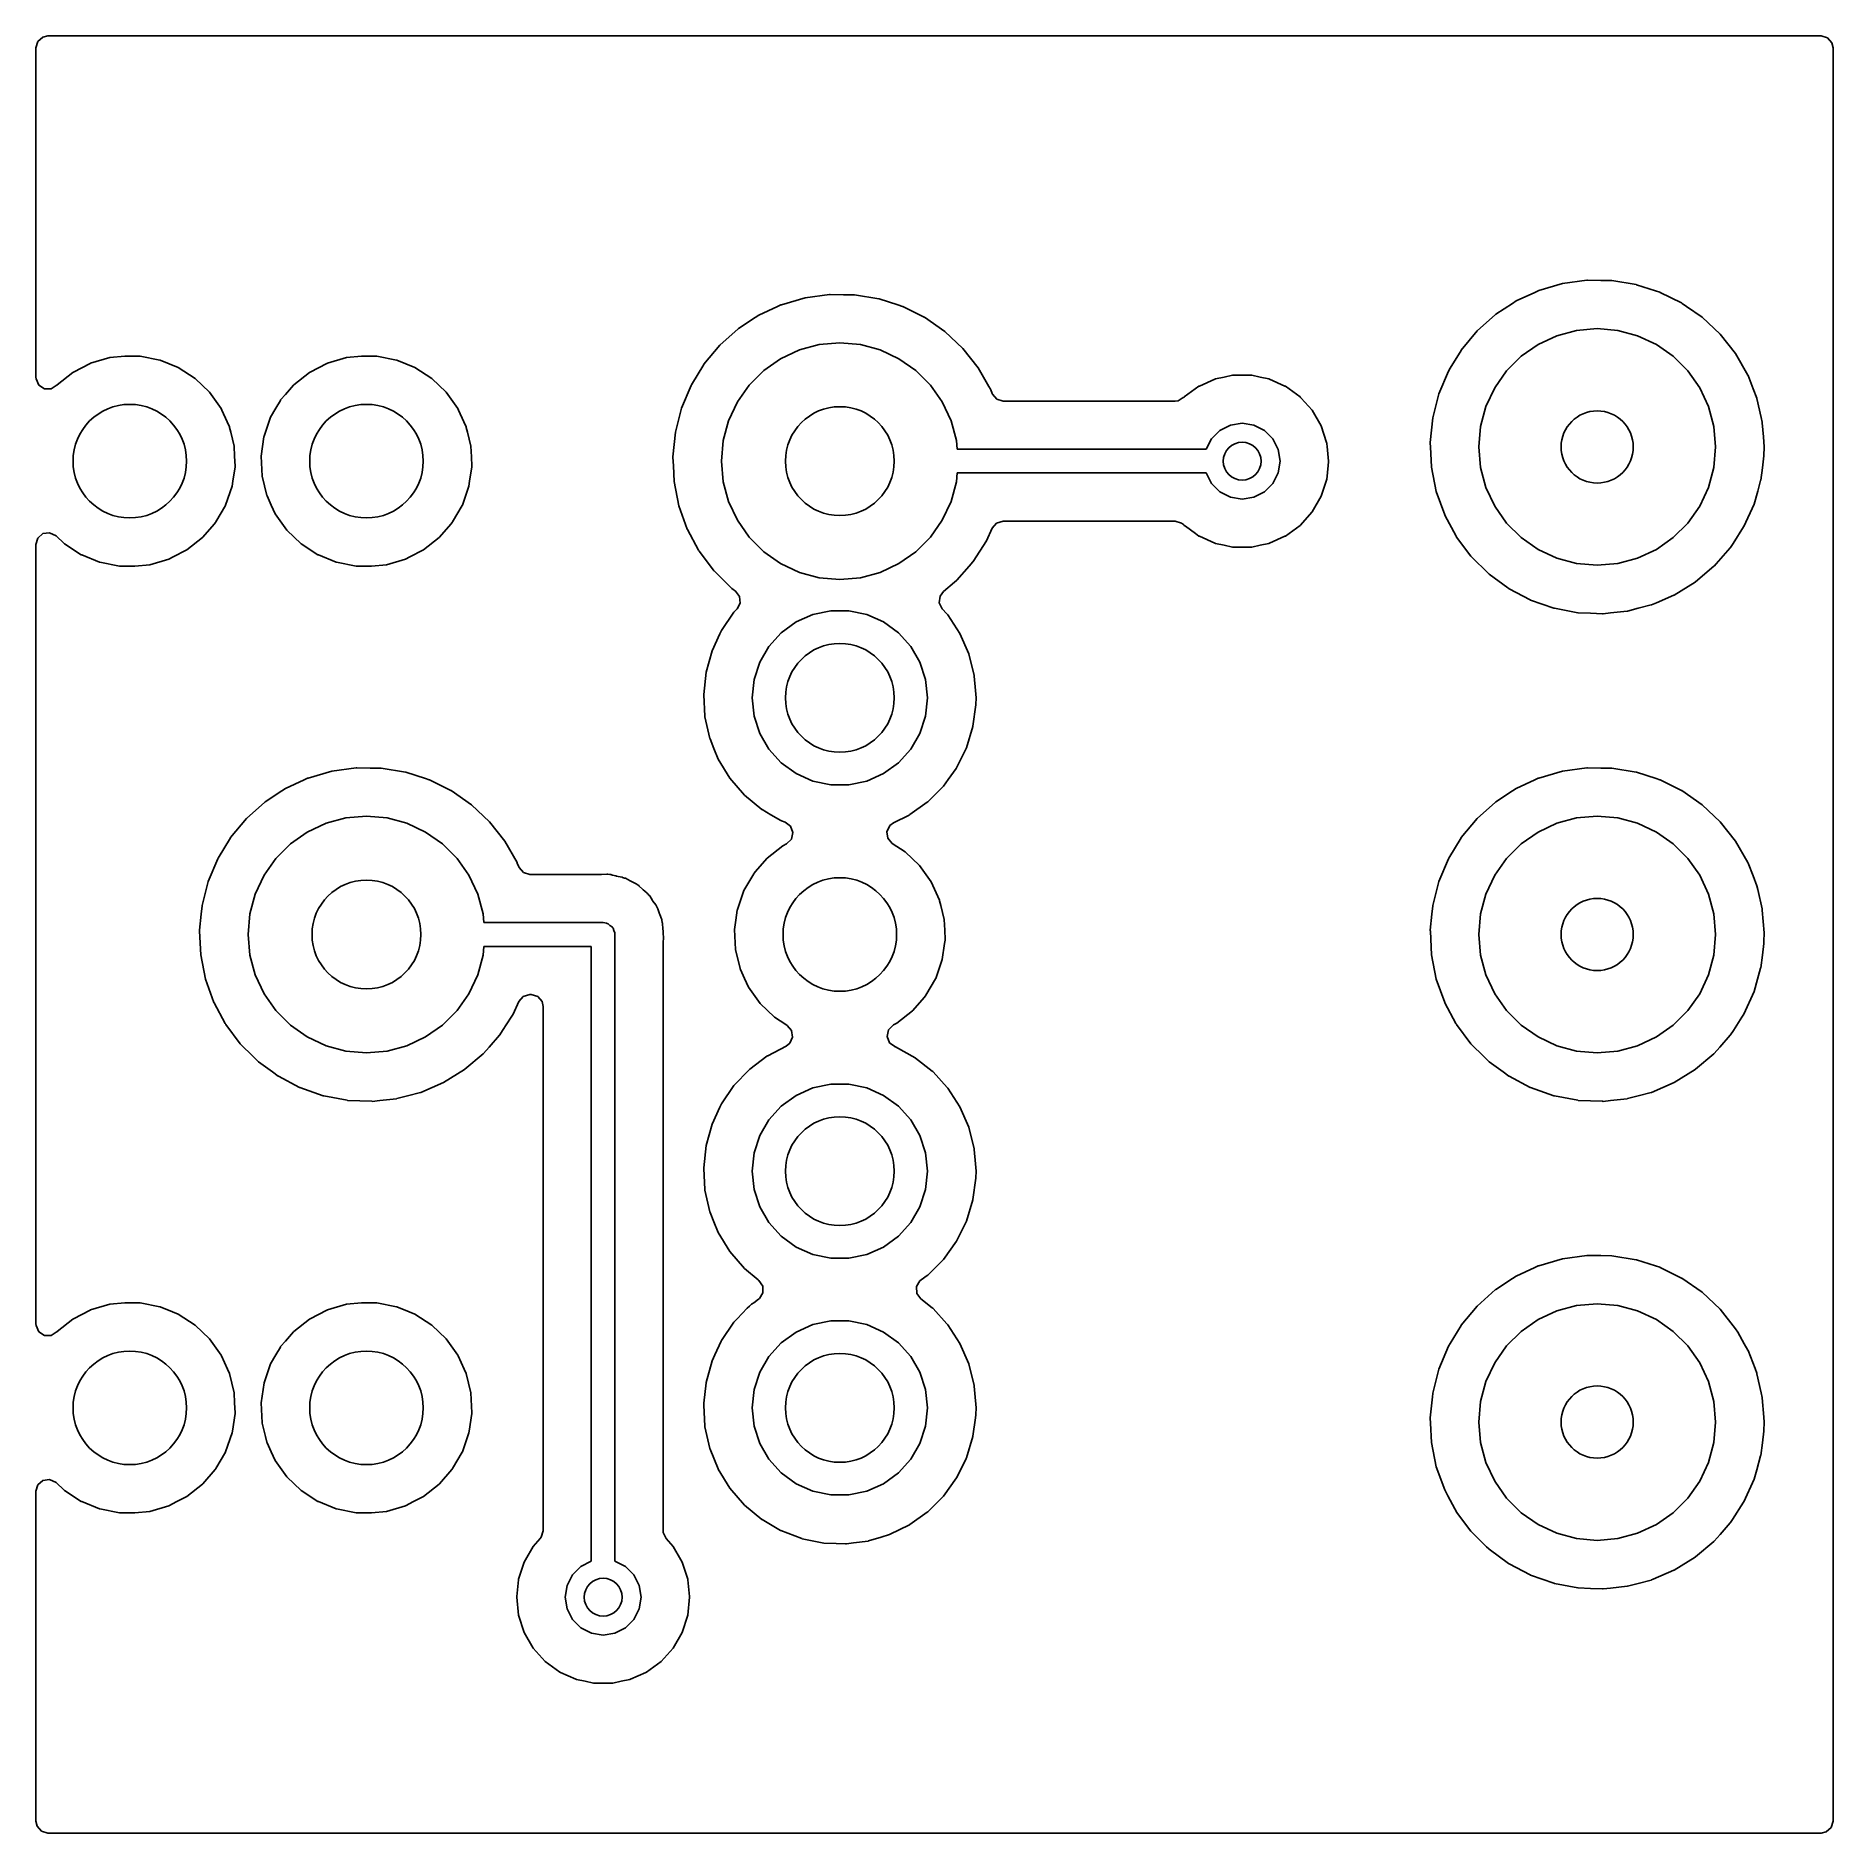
# Model space of a CAD drawing. Extents: x 50.5 to 69.5, y -69.5 to -50.5.
import ezdxf

# ---------------------------------------------------------------- set-up
doc = ezdxf.new("R2010")
doc.units = 0
doc.layers.add('BLACK', color=7, linetype='CONTINUOUS')

msp = doc.modelspace()

# ---------------------------------------------------------------- linework, layer by layer
at = {"layer": 'BLACK', "linetype": 'CONTINUOUS'}
for p, q in [((50.5085, -50.6345), (50.5285, -50.5664)), ((50.5085, -54.1138), (50.5085, -50.6345)), ((50.5285, -50.5664), (50.5822, -50.5199)), ((50.5822, -50.5199), (50.6345, -50.5085)), ((50.6345, -50.5085), (69.3655, -50.5085)), ((69.3655, -50.5085), (69.4336, -50.5285)), ((69.4336, -50.5285), (69.4801, -50.5822)), ((69.4801, -50.5822), (69.4915, -50.6345)), ((69.4915, -50.6345), (69.4915, -69.3655)), ((66.6334, -53.1251), (66.3824, -53.1982)), ((66.8923, -53.0899), (66.6334, -53.1251)), ((66.897, -53.0899), (66.8923, -53.0899)), ((67.0399, -53.0918), (66.897, -53.0899)), ((66.897, -53.0899), (66.897, -53.0899)), ((67.1537, -53.0933), (67.0399, -53.0918)), ((67.4117, -53.1353), (67.1537, -53.0933)), ((67.4161, -53.1367), (67.4117, -53.1353)), ((67.6144, -53.2002), (67.4161, -53.1367)), ((58.6334, -53.2751), (58.3824, -53.3482)), ((58.8923, -53.2399), (58.6334, -53.2751)), ((58.897, -53.2399), (58.8923, -53.2399)), ((59.0399, -53.2418), (58.897, -53.2399)), ((58.897, -53.2399), (58.897, -53.2399)), ((59.1537, -53.2433), (59.0399, -53.2418)), ((59.4117, -53.2853), (59.1537, -53.2433)), ((59.4161, -53.2867), (59.4117, -53.2853)), ((59.6144, -53.3502), (59.4161, -53.2867)), ((66.1061, -53.3332), (65.9304, -53.4484)), ((66.1451, -53.3077), (66.1061, -53.3332)), ((66.3417, -53.217), (66.1451, -53.3077)), ((66.3782, -53.2002), (66.3417, -53.217)), ((66.3824, -53.1982), (66.3782, -53.2002)), ((66.3782, -53.2002), (66.3782, -53.2002)), ((67.6606, -53.215), (67.6144, -53.2002)), ((67.6648, -53.217), (67.6606, -53.215)), ((67.8908, -53.3285), (67.6648, -53.217)), ((67.6648, -53.217), (67.6648, -53.217)), ((67.895, -53.3306), (67.8908, -53.3285)), ((67.8988, -53.3332), (67.895, -53.3306)), ((67.8989, -53.3332), (67.8988, -53.3332)), ((67.9446, -53.365), (67.8989, -53.3332)), ((58.1068, -53.4828), (57.9304, -53.5984)), ((58.1451, -53.4577), (58.1068, -53.4828)), ((58.3417, -53.367), (58.1451, -53.4577)), ((58.3782, -53.3502), (58.3417, -53.367)), ((58.3824, -53.3482), (58.3782, -53.3502)), ((58.3782, -53.3502), (58.3782, -53.3502)), ((59.6606, -53.365), (59.6144, -53.3502)), ((59.6648, -53.367), (59.6606, -53.365)), ((59.8908, -53.4785), (59.6648, -53.367)), ((59.6648, -53.367), (59.6648, -53.367)), ((59.895, -53.4806), (59.8908, -53.4785)), ((60.1098, -53.6296), (59.895, -53.4806)), ((65.9265, -53.451), (65.7315, -53.625)), ((65.9304, -53.4484), (65.9265, -53.451)), ((65.9304, -53.4484), (65.9304, -53.4484)), ((68.1098, -53.4796), (67.9446, -53.365)), ((68.3001, -53.6586), (68.1098, -53.4796)), ((57.9265, -53.601), (57.7315, -53.775)), ((57.9304, -53.5984), (57.9265, -53.601)), ((57.9304, -53.5984), (57.9304, -53.5984)), ((60.3001, -53.8086), (60.1098, -53.6296)), ((65.7315, -53.625), (65.5644, -53.826)), ((66.375, -53.7675), (66.5725, -53.6754)), ((66.5725, -53.6754), (66.7829, -53.619)), ((66.7829, -53.619), (67, -53.6)), ((67, -53.6), (67.2171, -53.619)), ((67.2171, -53.619), (67.4275, -53.6754)), ((67.4275, -53.6754), (67.625, -53.7675)), ((68.462, -53.8639), (68.3001, -53.6586)), ((51.2894, -53.9065), (51.0865, -53.9661)), ((51.4472, -53.8915), (51.2894, -53.9065)), ((51.6031, -53.8915), (51.4472, -53.8915)), ((51.6087, -53.8918), (51.6031, -53.8915)), ((51.8163, -53.9323), (51.6087, -53.8918)), ((53.7894, -53.9065), (53.5865, -53.9661)), ((53.9472, -53.8915), (53.7894, -53.9065)), ((54.1031, -53.8915), (53.9472, -53.8915)), ((54.1087, -53.8918), (54.1031, -53.8915)), ((54.3163, -53.9323), (54.1087, -53.8918)), ((57.7315, -53.775), (57.5644, -53.976)), ((58.375, -53.9175), (58.5725, -53.8254)), ((58.5725, -53.8254), (58.7829, -53.769)), ((58.7829, -53.769), (59, -53.75)), ((59, -53.75), (59.2171, -53.769)), ((59.2171, -53.769), (59.4275, -53.8254)), ((59.4275, -53.8254), (59.625, -53.9175)), ((60.462, -54.0139), (60.3001, -53.8086)), ((65.5619, -53.83), (65.4479, -54.018)), ((65.5644, -53.826), (65.5619, -53.83)), ((66.0424, -54.0465), (66.1965, -53.8924)), ((66.1965, -53.8924), (66.375, -53.7675)), ((67.625, -53.7675), (67.8035, -53.8924)), ((67.8035, -53.8924), (67.9576, -54.0465)), ((68.5916, -54.0908), (68.462, -53.8639)), ((50.8984, -54.0629), (50.7321, -54.1936)), ((50.9037, -54.0602), (50.8984, -54.0629)), ((50.9038, -54.0602), (50.9037, -54.0602)), ((51.0811, -53.9688), (50.9038, -54.0602)), ((51.0865, -53.9661), (51.0811, -53.9688)), ((51.0811, -53.9688), (51.0811, -53.9688)), ((51.8218, -53.9346), (51.8163, -53.9323)), ((51.9157, -53.9724), (51.8218, -53.9346)), ((51.8218, -53.9346), (51.8218, -53.9346)), ((52.0125, -54.0114), (51.9157, -53.9724)), ((52.1901, -54.1261), (52.0125, -54.0114)), ((53.3984, -54.0629), (53.2321, -54.1936)), ((53.4037, -54.0602), (53.3984, -54.0629)), ((53.4038, -54.0602), (53.4037, -54.0602)), ((53.5811, -53.9688), (53.4038, -54.0602)), ((53.5865, -53.9661), (53.5811, -53.9688)), ((53.5811, -53.9688), (53.5811, -53.9688)), ((54.3218, -53.9346), (54.3163, -53.9323)), ((54.4157, -53.9724), (54.3218, -53.9346)), ((54.3218, -53.9346), (54.3218, -53.9346)), ((54.5125, -54.0114), (54.4157, -53.9724)), ((54.6901, -54.1261), (54.5125, -54.0114)), ((57.5619, -53.98), (57.4323, -54.1936)), ((57.5644, -53.976), (57.5619, -53.98)), ((58.0424, -54.1965), (58.1965, -54.0424)), ((58.1965, -54.0424), (58.375, -53.9175)), ((59.625, -53.9175), (59.8035, -54.0424)), ((59.8035, -54.0424), (59.9576, -54.1965)), ((60.5036, -54.0868), (60.462, -54.0139)), ((60.5756, -54.2128), (60.5036, -54.0868)), ((63.1481, -54.0929), (63.0611, -54.1114)), ((63.1545, -54.0915), (63.1481, -54.0929)), ((63.1481, -54.0929), (63.1481, -54.0929)), ((63.3455, -54.0915), (63.1545, -54.0915)), ((63.3519, -54.0929), (63.3455, -54.0915)), ((63.4389, -54.1114), (63.3519, -54.0929)), ((63.3519, -54.0929), (63.3519, -54.0929)), ((65.4288, -54.0494), (65.3277, -54.2905)), ((65.4479, -54.018), (65.4288, -54.0494)), ((65.9175, -54.225), (66.0424, -54.0465)), ((67.9576, -54.0465), (68.0825, -54.225)), ((68.5933, -54.0952), (68.5916, -54.0908)), ((68.6484, -54.2368), (68.5933, -54.0952)), ((68.5933, -54.0952), (68.5933, -54.0952)), ((50.5098, -54.1316), (50.5085, -54.1138)), ((50.5392, -54.1963), (50.5098, -54.1316)), ((50.5989, -54.2347), (50.5392, -54.1963)), ((50.6699, -54.2347), (50.5989, -54.2347)), ((50.7226, -54.2009), (50.6699, -54.2347)), ((50.7238, -54.2023), (50.7226, -54.2009)), ((50.7281, -54.1981), (50.7238, -54.2023)), ((50.7321, -54.1936), (50.7281, -54.1981)), ((52.3429, -54.2724), (52.1901, -54.1261)), ((52.4653, -54.4449), (52.3429, -54.2724)), ((53.2281, -54.1981), (53.1441, -54.295)), ((53.2321, -54.1936), (53.2281, -54.1981)), ((53.2281, -54.1981), (53.2281, -54.1981)), ((54.8429, -54.2724), (54.6901, -54.1261)), ((54.9653, -54.4449), (54.8429, -54.2724)), ((57.4288, -54.1994), (57.3277, -54.4405)), ((57.4323, -54.1936), (57.4288, -54.1994)), ((57.9175, -54.375), (58.0424, -54.1965)), ((59.9576, -54.1965), (60.0825, -54.375)), ((60.5916, -54.2408), (60.5756, -54.2128)), ((60.5933, -54.2452), (60.5916, -54.2408)), ((60.6093, -54.2862), (60.5933, -54.2452)), ((60.5933, -54.2452), (60.5933, -54.2452)), ((60.6121, -54.2928), (60.6093, -54.2862)), ((62.7932, -54.2089), (62.6387, -54.3211)), ((62.7993, -54.2062), (62.7932, -54.2089)), ((62.9617, -54.1339), (62.7993, -54.2062)), ((62.7993, -54.2062), (62.7993, -54.2062)), ((62.9677, -54.1312), (62.9617, -54.1339)), ((62.9617, -54.1339), (62.9617, -54.1339)), ((63.0611, -54.1114), (62.9677, -54.1312)), ((63.5323, -54.1312), (63.4389, -54.1114)), ((63.5383, -54.1339), (63.5323, -54.1312)), ((63.7007, -54.2062), (63.5383, -54.1339)), ((63.5383, -54.1339), (63.5383, -54.1339)), ((63.7068, -54.2089), (63.7007, -54.2062)), ((63.7007, -54.2062), (63.7007, -54.2062)), ((63.8613, -54.3211), (63.7068, -54.2089)), ((65.3277, -54.2905), (65.2634, -54.5438)), ((65.8254, -54.4225), (65.9175, -54.225)), ((68.0825, -54.225), (68.1746, -54.4225)), ((68.6864, -54.3344), (68.6484, -54.2368)), ((52.4736, -54.4631), (52.4653, -54.4449)), ((52.5289, -54.5848), (52.4736, -54.4631)), ((53.0433, -54.44), (52.9875, -54.5365)), ((53.0904, -54.3586), (53.0433, -54.44)), ((53.0934, -54.3534), (53.0904, -54.3585)), ((53.0904, -54.3585), (53.0904, -54.3586)), ((53.1441, -54.295), (53.0934, -54.3534)), ((54.9736, -54.4631), (54.9653, -54.4449)), ((55.0289, -54.5848), (54.9736, -54.4631)), ((57.3277, -54.4405), (57.2634, -54.6938)), ((57.8254, -54.5725), (57.9175, -54.375)), ((60.0825, -54.375), (60.1746, -54.5725)), ((60.6586, -54.3465), (60.6121, -54.2928)), ((60.7267, -54.3665), (60.6586, -54.3465)), ((62.5418, -54.3665), (60.7267, -54.3665)), ((62.575, -54.3621), (62.5418, -54.3665)), ((62.6283, -54.3292), (62.575, -54.3621)), ((62.6294, -54.3305), (62.6283, -54.3292)), ((62.6343, -54.326), (62.6294, -54.3305)), ((62.6387, -54.3211), (62.6343, -54.326)), ((63.8657, -54.326), (63.8613, -54.3211)), ((63.8732, -54.3344), (63.8657, -54.326)), ((63.8657, -54.326), (63.8657, -54.326)), ((63.989, -54.4631), (63.8732, -54.3344)), ((64.0845, -54.6284), (63.989, -54.4631)), ((65.769, -54.6329), (65.8254, -54.4225)), ((68.1746, -54.4225), (68.231, -54.6329)), ((68.6874, -54.339), (68.6864, -54.3344)), ((68.7327, -54.5392), (68.6874, -54.339)), ((52.5529, -54.6375), (52.5289, -54.5848)), ((52.5543, -54.6433), (52.5529, -54.6375)), ((52.5664, -54.6938), (52.5543, -54.6433)), ((52.5543, -54.6433), (52.5543, -54.6433)), ((52.9875, -54.5365), (52.9181, -54.7363)), ((55.0529, -54.6375), (55.0289, -54.5848)), ((55.0543, -54.6433), (55.0529, -54.6375)), ((55.0664, -54.6938), (55.0543, -54.6433)), ((55.0543, -54.6433), (55.0543, -54.6433)), ((57.769, -54.7829), (57.8254, -54.5725)), ((60.1746, -54.5725), (60.231, -54.7829)), ((63.0149, -54.6764), (63.1264, -54.6196)), ((63.1264, -54.6196), (63.25, -54.6)), ((63.25, -54.6), (63.3736, -54.6196)), ((63.3736, -54.6196), (63.4851, -54.6764)), ((64.1415, -54.8038), (64.0845, -54.6284)), ((65.2634, -54.5438), (65.2372, -54.8038)), ((65.75, -54.85), (65.769, -54.6329)), ((68.231, -54.6329), (68.25, -54.85)), ((68.7441, -54.5893), (68.7327, -54.5392)), ((68.7444, -54.594), (68.7441, -54.5893)), ((68.7554, -54.7422), (68.7444, -54.594)), ((68.7444, -54.594), (68.7444, -54.594)), ((52.6024, -54.8431), (52.5664, -54.6938)), ((52.6072, -54.9456), (52.6024, -54.8431)), ((52.9021, -54.8469), (52.8878, -54.9456)), ((52.9173, -54.7422), (52.9021, -54.8469)), ((52.9181, -54.7363), (52.9173, -54.7422)), ((52.9173, -54.7422), (52.9173, -54.7422)), ((55.1024, -54.8431), (55.0664, -54.6938)), ((55.1076, -54.9538), (55.1024, -54.8431)), ((57.2634, -54.6938), (57.2372, -54.9538)), ((57.75, -55), (57.769, -54.7829)), ((60.231, -54.7829), (60.2391, -54.875)), ((62.8703, -54.875), (62.9264, -54.7649)), ((62.9264, -54.7649), (63.0149, -54.6764)), ((63.4851, -54.6764), (63.5736, -54.7649)), ((63.5736, -54.7649), (63.6304, -54.8764)), ((64.1435, -54.8101), (64.1415, -54.8038)), ((64.1442, -54.8166), (64.1435, -54.8101)), ((64.1474, -54.8469), (64.1442, -54.8166)), ((64.1442, -54.8166), (64.1442, -54.8166)), ((64.1635, -55), (64.1474, -54.8469)), ((65.2372, -54.8038), (65.2374, -54.8085)), ((65.2374, -54.8085), (65.2394, -54.85)), ((65.2374, -54.8085), (65.2374, -54.8085)), ((65.2394, -54.85), (65.2497, -55.0649)), ((65.769, -55.0671), (65.75, -54.85)), ((68.25, -54.85), (68.231, -55.0671)), ((68.7634, -54.85), (68.7554, -54.7422)), ((68.761, -54.9423), (68.7634, -54.85)), ((52.6122, -55.0544), (52.6072, -54.9456)), ((52.8878, -54.9456), (52.8976, -55.1569)), ((55.1122, -55.0544), (55.1076, -54.9538)), ((57.2372, -54.9538), (57.2374, -54.9585)), ((57.2374, -54.9585), (57.2417, -55.0484)), ((57.2374, -54.9585), (57.2374, -54.9585)), ((57.2417, -55.0484), (57.2497, -55.2149)), ((57.769, -55.2171), (57.75, -55)), ((60.2391, -54.875), (62.8703, -54.875)), ((63.6304, -54.8764), (63.65, -55)), ((63.65, -55), (63.6304, -55.1236)), ((64.147, -55.1569), (64.1628, -55.0066)), ((64.1628, -55.0066), (64.1635, -55)), ((68.7448, -55.0695), (68.7606, -54.9454)), ((68.7606, -54.9454), (68.761, -54.9423)), ((68.7606, -54.9454), (68.7606, -54.9454)), ((52.5819, -55.2637), (52.5896, -55.2102)), ((52.5896, -55.2102), (52.6114, -55.0603)), ((52.6114, -55.0603), (52.6122, -55.0544)), ((52.6114, -55.0603), (52.6114, -55.0603)), ((52.8976, -55.1569), (52.9471, -55.3625)), ((55.0819, -55.2637), (55.0896, -55.2102)), ((55.0896, -55.2102), (55.1114, -55.0603)), ((55.1114, -55.0603), (55.1122, -55.0544)), ((55.1114, -55.0603), (55.1114, -55.0603)), ((57.2497, -55.2149), (57.3007, -55.4713)), ((57.8254, -55.4275), (57.769, -55.2171)), ((60.231, -55.2171), (60.1746, -55.4275)), ((60.2391, -55.125), (60.231, -55.2171)), ((62.8703, -55.125), (60.2391, -55.125)), ((62.9264, -55.2351), (62.8703, -55.125)), ((63.0149, -55.3236), (62.9264, -55.2351)), ((63.5736, -55.2351), (63.4851, -55.3236)), ((63.6304, -55.1236), (63.5736, -55.2351)), ((64.0845, -55.3716), (64.1435, -55.1899)), ((64.1435, -55.1899), (64.147, -55.1569)), ((65.2497, -55.0649), (65.3007, -55.3213)), ((65.8254, -55.2775), (65.769, -55.0671)), ((68.231, -55.0671), (68.1746, -55.2775)), ((68.6956, -55.3167), (68.7268, -55.2061)), ((68.7268, -55.2061), (68.728, -55.2016)), ((68.7268, -55.2061), (68.7268, -55.2061)), ((68.728, -55.2016), (68.7448, -55.0695)), ((52.5125, -55.4635), (52.5819, -55.2637)), ((52.9471, -55.3625), (52.9496, -55.368)), ((52.9496, -55.368), (52.9496, -55.368)), ((52.9496, -55.368), (52.9931, -55.4635)), ((55.0125, -55.4635), (55.0819, -55.2637)), ((57.9175, -55.625), (57.8254, -55.4275)), ((60.1746, -55.4275), (60.0825, -55.625)), ((63.1264, -55.3804), (63.0149, -55.3236)), ((63.25, -55.4), (63.1264, -55.3804)), ((63.3736, -55.3804), (63.25, -55.4)), ((63.4851, -55.3236), (63.3736, -55.3804)), ((63.989, -55.5369), (64.0845, -55.3716)), ((65.3007, -55.3213), (65.389, -55.5673)), ((65.9175, -55.475), (65.8254, -55.2775)), ((68.1746, -55.2775), (68.0825, -55.475)), ((68.6571, -55.4531), (68.6956, -55.3167)), ((52.4096, -55.6414), (52.5095, -55.4687)), ((52.5095, -55.4687), (52.5125, -55.4635)), ((52.9931, -55.4635), (53.0347, -55.5551)), ((53.0347, -55.5551), (53.1571, -55.7276)), ((54.9096, -55.6414), (55.0095, -55.4687)), ((55.0095, -55.4687), (55.0125, -55.4635)), ((57.3007, -55.4713), (57.389, -55.7173)), ((63.8613, -55.6789), (63.989, -55.5369)), ((65.389, -55.5673), (65.3912, -55.5714)), ((65.3912, -55.5714), (65.5093, -55.7911)), ((66.0424, -55.6535), (65.9175, -55.475)), ((68.0825, -55.475), (67.9576, -55.6535)), ((68.5497, -55.6914), (68.6571, -55.4531)), ((50.5285, -55.8123), (50.5822, -55.7658)), ((50.5822, -55.7658), (50.6524, -55.7557)), ((50.6524, -55.7557), (50.7216, -55.7894)), ((50.7216, -55.7894), (50.8055, -55.8697)), ((52.1016, -55.9371), (52.2679, -55.8064)), ((52.2679, -55.8064), (52.2719, -55.8019)), ((52.2719, -55.8019), (52.3904, -55.6652)), ((52.2719, -55.8019), (52.2719, -55.8019)), ((52.3904, -55.6652), (52.4066, -55.6466)), ((52.4066, -55.6466), (52.4096, -55.6415)), ((52.4096, -55.6415), (52.4096, -55.6414)), ((53.1571, -55.7276), (53.3098, -55.8739)), ((54.6016, -55.9371), (54.7679, -55.8064)), ((54.7679, -55.8064), (54.7719, -55.8019)), ((54.7719, -55.8019), (54.8904, -55.6652)), ((54.7719, -55.8019), (54.7719, -55.8019)), ((54.8904, -55.6652), (54.9066, -55.6466)), ((54.9066, -55.6466), (54.9096, -55.6415)), ((54.9096, -55.6415), (54.9096, -55.6414)), ((57.389, -55.7173), (57.3912, -55.7214)), ((57.3912, -55.7214), (57.5086, -55.9398)), ((58.0424, -55.8035), (57.9175, -55.625)), ((58.1965, -55.9576), (58.0424, -55.8035)), ((59.9576, -55.8035), (59.8035, -55.9576)), ((60.0825, -55.625), (59.9576, -55.8035)), ((60.5497, -55.8414), (60.61, -55.7077)), ((60.61, -55.7077), (60.6562, -55.6539)), ((60.6562, -55.6539), (60.7248, -55.6335)), ((60.7248, -55.6335), (62.5418, -55.6335)), ((62.5418, -55.6335), (62.6099, -55.6535)), ((62.6099, -55.6535), (62.6291, -55.6698)), ((62.6291, -55.6698), (62.6294, -55.6695)), ((62.6294, -55.6695), (62.6343, -55.674)), ((62.6343, -55.674), (62.6387, -55.6789)), ((62.6387, -55.6789), (62.6502, -55.6872)), ((62.6502, -55.6872), (62.7584, -55.7658)), ((62.7584, -55.7658), (62.7932, -55.7911)), ((62.7932, -55.7911), (62.7993, -55.7938)), ((62.7993, -55.7938), (62.7993, -55.7938)), ((62.7993, -55.7938), (62.9617, -55.8661)), ((63.5383, -55.8661), (63.7007, -55.7938)), ((63.7007, -55.7938), (63.7068, -55.7911)), ((63.7007, -55.7938), (63.7007, -55.7938)), ((63.7068, -55.7911), (63.8613, -55.6789)), ((65.5093, -55.7911), (65.5127, -55.7975)), ((65.5127, -55.7975), (65.5155, -55.8012)), ((65.5155, -55.8012), (65.5155, -55.8012)), ((65.5155, -55.8012), (65.6663, -56.0032)), ((66.1965, -55.8076), (66.0424, -55.6535)), ((66.375, -55.9325), (66.1965, -55.8076)), ((67.8035, -55.8076), (67.625, -55.9325)), ((67.9576, -55.6535), (67.8035, -55.8076)), ((68.435, -55.8697), (68.5472, -55.6954)), ((68.5472, -55.6954), (68.5497, -55.6914)), ((50.5085, -55.8804), (50.5285, -55.8123)), ((50.5085, -64.1138), (50.5085, -55.8804)), ((50.8055, -55.8697), (50.8055, -55.8697)), ((50.8055, -55.8697), (50.8098, -55.8739)), ((50.8098, -55.8739), (50.9875, -55.9886)), ((50.9875, -55.9886), (50.9931, -55.9909)), ((50.9931, -55.9909), (51.1782, -56.0654)), ((51.9596, -56.0102), (52.0962, -55.9398)), ((52.0962, -55.9398), (52.0963, -55.9398)), ((52.0963, -55.9398), (52.1016, -55.9371)), ((53.3098, -55.8739), (53.4875, -55.9886)), ((53.4875, -55.9886), (53.4931, -55.9909)), ((53.4931, -55.9909), (53.6782, -56.0654)), ((54.4596, -56.0102), (54.5962, -55.9398)), ((54.5962, -55.9398), (54.5963, -55.9398)), ((54.5963, -55.9398), (54.6016, -55.9371)), ((57.5086, -55.9398), (57.5127, -55.9475)), ((57.5127, -55.9475), (57.5155, -55.9512)), ((57.5155, -55.9512), (57.5155, -55.9512)), ((57.5155, -55.9512), (57.6663, -56.1532)), ((58.375, -56.0825), (58.1965, -55.9576)), ((59.8035, -55.9576), (59.625, -56.0825)), ((60.4083, -56.0613), (60.5497, -55.8414)), ((62.9617, -55.8661), (62.9677, -55.8688)), ((62.9677, -55.8688), (63.0611, -55.8886)), ((63.0611, -55.8886), (63.1481, -55.9071)), ((63.1481, -55.9071), (63.1481, -55.9071)), ((63.1481, -55.9071), (63.1545, -55.9085)), ((63.1545, -55.9085), (63.3455, -55.9085)), ((63.3455, -55.9085), (63.3519, -55.9071)), ((63.3519, -55.9071), (63.4389, -55.8886)), ((63.3519, -55.9071), (63.3519, -55.9071)), ((63.4389, -55.8886), (63.5323, -55.8688)), ((63.5323, -55.8688), (63.5383, -55.8661)), ((66.5725, -56.0246), (66.375, -55.9325)), ((67.625, -55.9325), (67.4275, -56.0246)), ((68.2567, -56.0841), (68.4053, -55.9148)), ((68.4053, -55.9148), (68.4083, -55.9113)), ((68.4053, -55.9148), (68.4053, -55.9148)), ((68.4083, -55.9113), (68.435, -55.8697)), ((51.1782, -56.0654), (51.1782, -56.0654)), ((51.1782, -56.0654), (51.1837, -56.0677)), ((51.1837, -56.0677), (51.3913, -56.1082)), ((51.3913, -56.1082), (51.3969, -56.1085)), ((51.3969, -56.1085), (51.5528, -56.1085)), ((51.5528, -56.1085), (51.7106, -56.0935)), ((51.7106, -56.0935), (51.9135, -56.0339)), ((51.9135, -56.0339), (51.9596, -56.0102)), ((53.6782, -56.0654), (53.6782, -56.0654)), ((53.6782, -56.0654), (53.6837, -56.0677)), ((53.6837, -56.0677), (53.8913, -56.1082)), ((53.8913, -56.1082), (53.8969, -56.1085)), ((53.8969, -56.1085), (54.0528, -56.1085)), ((54.0528, -56.1085), (54.2106, -56.0935)), ((54.2106, -56.0935), (54.4135, -56.0339)), ((54.4135, -56.0339), (54.4596, -56.0102)), ((57.6663, -56.1532), (57.6663, -56.1532)), ((57.6663, -56.1532), (57.6691, -56.1569)), ((57.6691, -56.1569), (57.6724, -56.1602)), ((57.6724, -56.1602), (57.6724, -56.1602)), ((57.6724, -56.1602), (57.7924, -56.2791)), ((58.5725, -56.1746), (58.375, -56.0825)), ((58.7829, -56.231), (58.5725, -56.1746)), ((59.4275, -56.1746), (59.2171, -56.231)), ((59.625, -56.0825), (59.4275, -56.1746)), ((60.236, -56.2578), (60.367, -56.1084)), ((60.367, -56.1084), (60.4053, -56.0648)), ((60.4053, -56.0648), (60.4083, -56.0613)), ((60.4053, -56.0648), (60.4053, -56.0648)), ((65.6663, -56.0032), (65.6663, -56.0032)), ((65.6663, -56.0032), (65.6691, -56.0069)), ((65.6691, -56.0069), (65.6724, -56.0102)), ((65.6724, -56.0102), (65.6724, -56.0102)), ((65.6724, -56.0102), (65.8514, -56.1876)), ((65.8514, -56.1876), (65.8547, -56.1909)), ((66.7829, -56.081), (66.5725, -56.0246)), ((67, -56.1), (66.7829, -56.081)), ((67.2171, -56.081), (67, -56.1)), ((67.4275, -56.0246), (67.2171, -56.081)), ((68.0401, -56.2736), (68.2324, -56.1108)), ((68.2324, -56.1108), (68.236, -56.1078)), ((68.2324, -56.1108), (68.2324, -56.1108)), ((68.236, -56.1078), (68.2567, -56.0841)), ((57.7924, -56.2791), (57.8547, -56.3409)), ((57.8547, -56.3409), (57.8585, -56.3437)), ((57.8585, -56.3437), (57.8585, -56.3437)), ((57.8585, -56.3437), (57.8977, -56.3724)), ((57.8977, -56.3724), (57.9408, -56.4289)), ((59, -56.25), (58.7829, -56.231)), ((59.2171, -56.231), (59, -56.25)), ((60.0594, -56.4247), (60.0938, -56.3781)), ((60.0938, -56.3781), (60.2108, -56.2791)), ((60.2108, -56.2791), (60.2324, -56.2608)), ((60.2324, -56.2608), (60.236, -56.2578)), ((60.2324, -56.2608), (60.2324, -56.2608)), ((65.8547, -56.1909), (65.8585, -56.1937)), ((65.8585, -56.1937), (65.8585, -56.1937)), ((65.8585, -56.1937), (66.0548, -56.3376)), ((66.0548, -56.3376), (66.0655, -56.3455)), ((66.0655, -56.3455), (66.0697, -56.3477)), ((66.0697, -56.3477), (66.0697, -56.3477)), ((66.0697, -56.3477), (66.2927, -56.465)), ((67.8143, -56.4142), (68.0365, -56.2766)), ((68.0365, -56.2766), (68.0401, -56.2736)), ((68.0401, -56.2736), (68.0401, -56.2736)), ((57.9143, -56.5611), (57.8937, -56.5827)), ((57.9466, -56.4996), (57.9143, -56.5611)), ((57.9408, -56.4289), (57.9466, -56.4996)), ((60.051, -56.4952), (60.0594, -56.4247)), ((60.0821, -56.5591), (60.051, -56.4952)), ((60.1304, -56.6122), (60.0821, -56.5591)), ((66.2927, -56.465), (66.2927, -56.465)), ((66.2927, -56.465), (66.2968, -56.4672)), ((66.2968, -56.4672), (66.5436, -56.5533)), ((66.5436, -56.5533), (66.5482, -56.5542)), ((66.5482, -56.5542), (66.7958, -56.6012)), ((67.3214, -56.5839), (67.4341, -56.5542)), ((67.4341, -56.5542), (67.5696, -56.5185)), ((67.5696, -56.5185), (67.5741, -56.5174)), ((67.5696, -56.5185), (67.5696, -56.5185)), ((67.5741, -56.5174), (67.6256, -56.4952)), ((67.6256, -56.4952), (67.81, -56.416)), ((67.81, -56.416), (67.8143, -56.4142)), ((57.8821, -56.5948), (57.7493, -56.7895)), ((57.8937, -56.5827), (57.8821, -56.5948)), ((58.3811, -56.8126), (58.5375, -56.6989)), ((58.5375, -56.6989), (58.7142, -56.6203)), ((58.7142, -56.6203), (58.9033, -56.5801)), ((58.9033, -56.5801), (59.0967, -56.5801)), ((59.0967, -56.5801), (59.2858, -56.6203)), ((59.2858, -56.6203), (59.4625, -56.6989)), ((59.4625, -56.6989), (59.6189, -56.8126)), ((60.1396, -56.6224), (60.1304, -56.6122)), ((60.2677, -56.8203), (60.1396, -56.6224)), ((66.7958, -56.6012), (66.7958, -56.6012)), ((66.7958, -56.6012), (66.8004, -56.6021)), ((66.8004, -56.6021), (66.931, -56.6072)), ((66.931, -56.6072), (67.0569, -56.6122)), ((67.0569, -56.6122), (67.0569, -56.6122)), ((67.0569, -56.6122), (67.0615, -56.6124)), ((67.0615, -56.6124), (67.141, -56.6037)), ((67.141, -56.6037), (67.3167, -56.5844)), ((67.3167, -56.5844), (67.3214, -56.5839)), ((67.3167, -56.5844), (67.3167, -56.5844)), ((57.7328, -56.825), (57.6501, -57.0033)), ((57.7471, -56.7942), (57.7328, -56.825)), ((57.7493, -56.7895), (57.7471, -56.7942)), ((57.7471, -56.7942), (57.7471, -56.7942)), ((58.2517, -56.9563), (58.3811, -56.8126)), ((59.6189, -56.8126), (59.7483, -56.9563)), ((60.3617, -57.0364), (60.2677, -56.8203)), ((57.6501, -57.0033), (57.5871, -57.2305)), ((58.0952, -57.3077), (58.155, -57.1238)), ((58.155, -57.1238), (58.2517, -56.9563)), ((59.7483, -56.9563), (59.845, -57.1238)), ((59.845, -57.1238), (59.9048, -57.3077)), ((60.4191, -57.2651), (60.3617, -57.0364)), ((57.5871, -57.2305), (57.562, -57.4649)), ((58.075, -57.5), (58.0952, -57.3077)), ((59.9048, -57.3077), (59.925, -57.5)), ((60.4195, -57.2702), (60.4191, -57.2651)), ((60.432, -57.4222), (60.4195, -57.2702)), ((60.4195, -57.2702), (60.4195, -57.2702)), ((57.562, -57.4649), (57.5623, -57.47)), ((57.5623, -57.47), (57.5623, -57.47)), ((57.5623, -57.47), (57.5753, -57.695)), ((58.0952, -57.6923), (58.075, -57.5)), ((59.925, -57.5), (59.9048, -57.6923)), ((60.4384, -57.5), (60.432, -57.4222)), ((60.4367, -57.5703), (60.4384, -57.5)), ((57.5753, -57.695), (57.5753, -57.695)), ((57.5753, -57.695), (57.5756, -57.7002)), ((57.5756, -57.7002), (57.6274, -57.9301)), ((58.155, -57.8762), (58.0952, -57.6923)), ((59.9048, -57.6923), (59.845, -57.8762)), ((60.4066, -57.7988), (60.4363, -57.5736)), ((60.4363, -57.5736), (60.4367, -57.5703)), ((60.4363, -57.5736), (60.4363, -57.5736)), ((58.2517, -58.0437), (58.155, -57.8762)), ((59.845, -57.8762), (59.7483, -58.0437)), ((60.3374, -58.0295), (60.4059, -57.804)), ((60.4059, -57.804), (60.4066, -57.7988)), ((57.6274, -57.9301), (57.6294, -57.9349)), ((57.6294, -57.9349), (57.6294, -57.9349)), ((57.6294, -57.9349), (57.6696, -58.0342)), ((57.6696, -58.0342), (57.7161, -58.1485)), ((58.3811, -58.1874), (58.2517, -58.0437)), ((59.7483, -58.0437), (59.6189, -58.1874)), ((60.233, -58.2408), (60.3374, -58.0295)), ((53.6334, -58.2751), (53.3824, -58.3482)), ((53.8923, -58.2399), (53.6334, -58.2751)), ((53.897, -58.2399), (53.8923, -58.2399)), ((54.0399, -58.2418), (53.897, -58.2399)), ((53.897, -58.2399), (53.897, -58.2399)), ((54.1537, -58.2433), (54.0399, -58.2418)), ((54.4117, -58.2853), (54.1537, -58.2433)), ((57.7161, -58.1485), (57.8393, -58.3495)), ((58.5375, -58.3011), (58.3811, -58.1874)), ((59.6189, -58.1874), (59.4625, -58.3011)), ((60.1448, -58.3636), (60.2299, -58.245)), ((60.2299, -58.245), (60.233, -58.2408)), ((66.6334, -58.2751), (66.3824, -58.3482)), ((66.8923, -58.2399), (66.6334, -58.2751)), ((66.897, -58.2399), (66.8923, -58.2399)), ((67.0399, -58.2418), (66.897, -58.2399)), ((66.897, -58.2399), (66.897, -58.2399)), ((67.1537, -58.2433), (67.0399, -58.2418)), ((67.4117, -58.2853), (67.1537, -58.2433)), ((53.1451, -58.4577), (53.1061, -58.4832)), ((53.3417, -58.367), (53.1451, -58.4577)), ((53.3782, -58.3502), (53.3417, -58.367)), ((53.3824, -58.3482), (53.3782, -58.3502)), ((53.3782, -58.3502), (53.3782, -58.3502)), ((54.4161, -58.2867), (54.4117, -58.2853)), ((54.6246, -58.3534), (54.4161, -58.2867)), ((54.6606, -58.365), (54.6246, -58.3534)), ((54.6648, -58.367), (54.6606, -58.365)), ((54.8908, -58.4785), (54.6648, -58.367)), ((54.6648, -58.367), (54.6648, -58.367)), ((57.8393, -58.3495), (57.9936, -58.5277)), ((58.7142, -58.3797), (58.5375, -58.3011)), ((58.9033, -58.4199), (58.7142, -58.3797)), ((59.0967, -58.4199), (58.9033, -58.4199)), ((59.2858, -58.3797), (59.0967, -58.4199)), ((59.4625, -58.3011), (59.2858, -58.3797)), ((59.9284, -58.5987), (60.0954, -58.4323)), ((60.0954, -58.4323), (60.1448, -58.3636)), ((66.1451, -58.4577), (66.1061, -58.4832)), ((66.3417, -58.367), (66.1451, -58.4577)), ((66.3782, -58.3502), (66.3417, -58.367)), ((66.3824, -58.3482), (66.3782, -58.3502)), ((66.3782, -58.3502), (66.3782, -58.3502)), ((67.4161, -58.2867), (67.4117, -58.2853)), ((67.6246, -58.3534), (67.4161, -58.2867)), ((67.6606, -58.365), (67.6246, -58.3534)), ((67.6648, -58.367), (67.6606, -58.365)), ((67.8908, -58.4785), (67.6648, -58.367)), ((67.6648, -58.367), (67.6648, -58.367)), ((52.9265, -58.601), (52.7315, -58.775)), ((52.9304, -58.5984), (52.9265, -58.601)), ((53.1061, -58.4832), (52.9304, -58.5984)), ((52.9304, -58.5984), (52.9304, -58.5984)), ((54.895, -58.4806), (54.8908, -58.4785)), ((55.1098, -58.6296), (54.895, -58.4806)), ((55.3001, -58.8086), (55.1098, -58.6296)), ((57.9936, -58.5277), (58.175, -58.6783)), ((59.7407, -58.7325), (59.9242, -58.6017)), ((59.9242, -58.6017), (59.9284, -58.5987)), ((59.9242, -58.6017), (59.9242, -58.6017)), ((65.9265, -58.601), (65.7315, -58.775)), ((65.9304, -58.5984), (65.9265, -58.601)), ((66.1061, -58.4832), (65.9304, -58.5984)), ((65.9304, -58.5984), (65.9304, -58.5984)), ((67.895, -58.4806), (67.8908, -58.4785)), ((68.1098, -58.6296), (67.895, -58.4806)), ((68.3001, -58.8086), (68.1098, -58.6296)), ((52.7315, -58.775), (52.5644, -58.976)), ((53.375, -58.9175), (53.5725, -58.8254)), ((53.5725, -58.8254), (53.7829, -58.769)), ((53.7829, -58.769), (54, -58.75)), ((54, -58.75), (54.2171, -58.769)), ((54.2171, -58.769), (54.4275, -58.8254)), ((54.4275, -58.8254), (54.625, -58.9175)), ((55.462, -59.0139), (55.3001, -58.8086)), ((58.175, -58.6783), (58.1794, -58.6809)), ((58.1794, -58.6809), (58.1794, -58.6809)), ((58.1794, -58.6809), (58.2729, -58.7355)), ((58.2729, -58.7355), (58.3785, -58.7972)), ((58.3785, -58.7972), (58.3833, -58.799)), ((58.3833, -58.799), (58.3833, -58.7991)), ((58.3833, -58.7991), (58.4228, -58.8141)), ((58.4228, -58.8141), (58.4793, -58.8571)), ((59.5268, -58.8493), (59.5664, -58.8189)), ((59.5664, -58.8189), (59.7319, -58.7378)), ((59.7319, -58.7378), (59.7365, -58.7355)), ((59.7319, -58.7378), (59.7319, -58.7378)), ((59.7365, -58.7355), (59.7407, -58.7325)), ((59.7407, -58.7325), (59.7407, -58.7325)), ((65.7315, -58.775), (65.5644, -58.976)), ((66.375, -58.9175), (66.5725, -58.8254)), ((66.5725, -58.8254), (66.7829, -58.769)), ((66.7829, -58.769), (67, -58.75)), ((67, -58.75), (67.2171, -58.769)), ((67.2171, -58.769), (67.4275, -58.8254)), ((67.4275, -58.8254), (67.625, -58.9175)), ((68.462, -59.0139), (68.3001, -58.8086)), ((52.5619, -58.98), (52.4323, -59.1936)), ((52.5644, -58.976), (52.5619, -58.98)), ((53.1965, -59.0424), (53.375, -58.9175)), ((54.625, -58.9175), (54.8035, -59.0424)), ((55.5916, -59.2408), (55.462, -59.0139)), ((58.4879, -58.9931), (58.4355, -59.0438)), ((58.4793, -58.8571), (58.5036, -58.9238)), ((58.5036, -58.9238), (58.4879, -58.9931)), ((59.4972, -58.9138), (59.5268, -58.8493)), ((59.5071, -58.9841), (59.4972, -58.9138)), ((59.5535, -59.0379), (59.5071, -58.9841)), ((65.5619, -58.98), (65.4323, -59.1936)), ((65.5644, -58.976), (65.5619, -58.98)), ((66.1965, -59.0424), (66.375, -58.9175)), ((67.625, -58.9175), (67.8035, -59.0424)), ((68.5916, -59.2408), (68.462, -59.0139)), ((52.4288, -59.1994), (52.3277, -59.4405)), ((52.4323, -59.1936), (52.4288, -59.1994)), ((52.9175, -59.375), (53.0424, -59.1965)), ((53.0424, -59.1965), (53.1965, -59.0424)), ((54.8035, -59.0424), (54.9576, -59.1965)), ((54.9576, -59.1965), (55.0825, -59.375)), ((58.2281, -59.1981), (58.1096, -59.3348)), ((58.2321, -59.1936), (58.2281, -59.1981)), ((58.2281, -59.1981), (58.2281, -59.1981)), ((58.3984, -59.0629), (58.2321, -59.1936)), ((58.4355, -59.0438), (58.3984, -59.0629)), ((59.6901, -59.1261), (59.5535, -59.0379)), ((59.8429, -59.2724), (59.6901, -59.1261)), ((65.4288, -59.1994), (65.3277, -59.4405)), ((65.4323, -59.1936), (65.4288, -59.1994)), ((65.9175, -59.375), (66.0424, -59.1965)), ((66.0424, -59.1965), (66.1965, -59.0424)), ((67.8035, -59.0424), (67.9576, -59.1965)), ((67.9576, -59.1965), (68.0825, -59.375)), ((52.8254, -59.5725), (52.9175, -59.375)), ((55.0825, -59.375), (55.1746, -59.5725)), ((55.5933, -59.2452), (55.5916, -59.2408)), ((55.6093, -59.2862), (55.5933, -59.2452)), ((55.5933, -59.2452), (55.5933, -59.2452)), ((55.6121, -59.2928), (55.6093, -59.2862)), ((55.6586, -59.3465), (55.6121, -59.2928)), ((55.7267, -59.3665), (55.6586, -59.3465)), ((56.4761, -59.3665), (55.7267, -59.3665)), ((56.484, -59.3663), (56.4761, -59.3665)), ((56.5401, -59.3627), (56.484, -59.3663)), ((56.5479, -59.3642), (56.5401, -59.3627)), ((56.5482, -59.3643), (56.5479, -59.3642)), ((56.5479, -59.3642), (56.5479, -59.3642)), ((56.5718, -59.3665), (56.5482, -59.3643)), ((56.58, -59.3665), (56.5718, -59.3665)), ((56.5877, -59.3685), (56.58, -59.3665)), ((56.6004, -59.3717), (56.5877, -59.3685)), ((56.5877, -59.3685), (56.5877, -59.3685)), ((56.6344, -59.3805), (56.6004, -59.3717)), ((56.6422, -59.3822), (56.6344, -59.3805)), ((56.6973, -59.3927), (56.6422, -59.3822)), ((56.7045, -59.3961), (56.6973, -59.3927)), ((56.7048, -59.3962), (56.7045, -59.3961)), ((56.7045, -59.3961), (56.7045, -59.3961)), ((56.7271, -59.4043), (56.7048, -59.3962)), ((56.7274, -59.4043), (56.7271, -59.4043)), ((56.7351, -59.4063), (56.7274, -59.4043)), ((56.7274, -59.4043), (56.7274, -59.4043)), ((56.7843, -59.4334), (56.7351, -59.4063)), ((58.0904, -59.3586), (58.0182, -59.4834)), ((58.0934, -59.3534), (58.0904, -59.3585)), ((58.0904, -59.3585), (58.0904, -59.3586)), ((58.1096, -59.3348), (58.0934, -59.3534)), ((59.9653, -59.4449), (59.8429, -59.2724)), ((65.8254, -59.5725), (65.9175, -59.375)), ((68.0825, -59.375), (68.1746, -59.5725)), ((68.5933, -59.2452), (68.5916, -59.2408)), ((68.6463, -59.3815), (68.5933, -59.2452)), ((68.5933, -59.2452), (68.5933, -59.2452)), ((68.6864, -59.4844), (68.6463, -59.3815)), ((52.3277, -59.4405), (52.2634, -59.6938)), ((52.769, -59.7829), (52.8254, -59.5725)), ((55.1746, -59.5725), (55.231, -59.7829)), ((56.7913, -59.437), (56.7843, -59.4334)), ((56.8421, -59.4609), (56.7913, -59.437)), ((56.8482, -59.4659), (56.8421, -59.4609)), ((56.8483, -59.4659), (56.8482, -59.4659)), ((56.8485, -59.4661), (56.8483, -59.4659)), ((56.8681, -59.4794), (56.8485, -59.4661)), ((56.8753, -59.4834), (56.8681, -59.4794)), ((56.8811, -59.4888), (56.8753, -59.4834)), ((56.9163, -59.5219), (56.8811, -59.4888)), ((56.8811, -59.4888), (56.8811, -59.4888)), ((56.9222, -59.5271), (56.9163, -59.5219)), ((56.9404, -59.5421), (56.9222, -59.5271)), ((56.9655, -59.5629), (56.9404, -59.5421)), ((56.9701, -59.5693), (56.9655, -59.5629)), ((56.9703, -59.5696), (56.9701, -59.5693)), ((56.9701, -59.5693), (56.9701, -59.5693)), ((56.986, -59.5873), (56.9703, -59.5696)), ((56.992, -59.593), (56.986, -59.5873)), ((57.0221, -59.6404), (56.992, -59.593)), ((57.9875, -59.5365), (57.9181, -59.7363)), ((58.0182, -59.4834), (57.9875, -59.5365)), ((59.9828, -59.4834), (59.9653, -59.4449)), ((60.0357, -59.5997), (59.9828, -59.4834)), ((60.0529, -59.6375), (60.0357, -59.5997)), ((65.3277, -59.4405), (65.2634, -59.6938)), ((65.769, -59.7829), (65.8254, -59.5725)), ((68.1746, -59.5725), (68.231, -59.7829)), ((68.6955, -59.5246), (68.6864, -59.4844)), ((68.7421, -59.7306), (68.6955, -59.5246)), ((52.2541, -59.7853), (52.2372, -59.9538)), ((52.2629, -59.6984), (52.2541, -59.7853)), ((52.2634, -59.6938), (52.2629, -59.6984)), ((52.2629, -59.6984), (52.2629, -59.6984)), ((52.75, -60), (52.769, -59.7829)), ((55.231, -59.7829), (55.2391, -59.875)), ((57.0265, -59.6469), (57.0221, -59.6404)), ((57.0549, -59.686), (57.0265, -59.6469)), ((57.0596, -59.6924), (57.0549, -59.686)), ((57.0549, -59.686), (57.0549, -59.686)), ((57.0625, -59.6997), (57.0596, -59.6924)), ((57.0625, -59.6998), (57.0625, -59.6997)), ((57.0626, -59.7), (57.0625, -59.6998)), ((57.0733, -59.7212), (57.0626, -59.7)), ((57.0735, -59.7214), (57.0733, -59.7212)), ((57.0778, -59.7281), (57.0735, -59.7214)), ((57.0951, -59.7816), (57.0778, -59.7281)), ((57.0978, -59.789), (57.0951, -59.7816)), ((57.1156, -59.8338), (57.0978, -59.789)), ((57.9173, -59.7422), (57.9018, -59.8491)), ((57.9181, -59.7363), (57.9173, -59.7422)), ((57.9173, -59.7422), (57.9173, -59.7422)), ((60.0543, -59.6433), (60.0529, -59.6375)), ((60.0661, -59.6924), (60.0543, -59.6433)), ((60.0543, -59.6433), (60.0543, -59.6433)), ((60.1024, -59.8431), (60.0661, -59.6924)), ((65.2541, -59.7853), (65.2372, -59.9538)), ((65.2629, -59.6984), (65.2541, -59.7853)), ((65.2634, -59.6938), (65.2629, -59.6984)), ((65.2629, -59.6984), (65.2629, -59.6984)), ((65.75, -60), (65.769, -59.7829)), ((68.231, -59.7829), (68.25, -60)), ((68.7441, -59.7393), (68.7421, -59.7306)), ((68.7444, -59.744), (68.7441, -59.7393)), ((68.7622, -59.984), (68.7444, -59.744)), ((68.7444, -59.744), (68.7444, -59.744)), ((52.2372, -59.9538), (52.2374, -59.9585)), ((52.2374, -59.9585), (52.2377, -59.9641)), ((52.2374, -59.9585), (52.2374, -59.9585)), ((52.2377, -59.9641), (52.2497, -60.2149)), ((55.2391, -59.875), (56.5, -59.875)), ((56.5, -59.875), (56.5355, -59.8801)), ((56.5355, -59.8801), (56.5431, -59.885)), ((56.5431, -59.885), (56.552, -59.8863)), ((56.552, -59.8863), (56.5722, -59.9038)), ((56.5722, -59.9038), (56.5946, -59.9183)), ((56.5946, -59.9183), (56.5984, -59.9265)), ((56.5984, -59.9265), (56.6052, -59.9325)), ((56.6052, -59.9325), (56.6127, -59.9581)), ((56.6127, -59.9581), (56.6238, -59.9824)), ((56.6238, -59.9824), (56.6225, -59.9913)), ((57.1185, -59.8412), (57.1156, -59.8338)), ((57.1156, -59.8338), (57.1156, -59.8338)), ((57.1195, -59.8491), (57.1185, -59.8412)), ((57.1195, -59.8494), (57.1195, -59.8491)), ((57.1195, -59.8491), (57.1195, -59.8491)), ((57.1247, -59.8725), (57.1195, -59.8494)), ((57.1272, -59.8803), (57.1247, -59.8725)), ((57.1277, -59.8883), (57.1272, -59.8803)), ((57.1308, -59.9364), (57.1277, -59.8883)), ((57.1277, -59.8883), (57.1277, -59.8883)), ((57.1315, -59.9443), (57.1308, -59.9364)), ((57.1335, -59.9601), (57.1315, -59.9443)), ((57.1335, -59.9761), (57.1335, -59.9601)), ((57.1337, -59.984), (57.1335, -59.9761)), ((57.1373, -60.0401), (57.1337, -59.984)), ((57.9018, -59.8491), (57.8878, -59.9456)), ((57.8878, -59.9456), (57.8976, -60.1569)), ((60.1076, -59.9538), (60.1024, -59.8431)), ((60.1122, -60.0544), (60.1076, -59.9538)), ((65.2372, -59.9538), (65.2374, -59.9585)), ((65.2374, -59.9585), (65.2377, -59.9641)), ((65.2374, -59.9585), (65.2374, -59.9585)), ((65.2377, -59.9641), (65.2497, -60.2149)), ((68.7634, -60), (68.7622, -59.984)), ((52.769, -60.2171), (52.75, -60)), ((55.2391, -60.125), (55.231, -60.2171)), ((56.375, -60.125), (55.2391, -60.125)), ((56.375, -66.6203), (56.375, -60.125)), ((56.6225, -59.9913), (56.625, -60)), ((56.625, -60), (56.625, -66.6203)), ((57.1335, -60.0718), (57.1357, -60.0482)), ((57.1335, -66.2975), (57.1335, -60.0718)), ((57.1357, -60.0482), (57.1358, -60.0479)), ((57.1358, -60.0479), (57.1373, -60.0401)), ((57.1358, -60.0479), (57.1358, -60.0479)), ((57.8976, -60.1569), (57.899, -60.1627)), ((57.899, -60.1627), (57.899, -60.1627)), ((57.899, -60.1627), (57.9456, -60.3561)), ((60.0819, -60.2637), (60.1063, -60.0954)), ((60.1063, -60.0954), (60.1114, -60.0603)), ((60.1114, -60.0603), (60.1122, -60.0544)), ((60.1114, -60.0603), (60.1114, -60.0603)), ((65.769, -60.2171), (65.75, -60)), ((68.25, -60), (68.231, -60.2171)), ((68.7448, -60.2195), (68.7606, -60.0954)), ((68.7606, -60.0954), (68.761, -60.0923)), ((68.7606, -60.0954), (68.7606, -60.0954)), ((68.761, -60.0923), (68.762, -60.0544)), ((68.762, -60.0544), (68.7633, -60.0032)), ((68.7633, -60.0032), (68.7634, -60)), ((52.2497, -60.2149), (52.3007, -60.4713)), ((52.8254, -60.4275), (52.769, -60.2171)), ((55.231, -60.2171), (55.1746, -60.4275)), ((57.9456, -60.3561), (57.9471, -60.3625)), ((57.9471, -60.3625), (57.9496, -60.368)), ((60.0125, -60.4635), (60.0819, -60.2637)), ((65.2497, -60.2149), (65.3007, -60.4713)), ((65.8254, -60.4275), (65.769, -60.2171)), ((68.231, -60.2171), (68.1746, -60.4275)), ((68.6943, -60.4713), (68.7268, -60.3561)), ((68.7268, -60.3561), (68.728, -60.3516)), ((68.7268, -60.3561), (68.7268, -60.3561)), ((68.728, -60.3516), (68.7448, -60.2195)), ((52.3007, -60.4713), (52.389, -60.7173)), ((52.9175, -60.625), (52.8254, -60.4275)), ((55.1746, -60.4275), (55.0825, -60.625)), ((57.9496, -60.368), (57.9496, -60.368)), ((57.9496, -60.368), (57.9931, -60.4635)), ((57.9931, -60.4635), (58.0347, -60.5551)), ((58.0347, -60.5551), (58.1571, -60.7276)), ((59.9096, -60.6414), (60.0095, -60.4687)), ((60.0095, -60.4687), (60.0125, -60.4635)), ((65.3007, -60.4713), (65.389, -60.7173)), ((65.9175, -60.625), (65.8254, -60.4275)), ((68.1746, -60.4275), (68.0825, -60.625)), ((68.6571, -60.6031), (68.6943, -60.4713)), ((52.389, -60.7173), (52.3912, -60.7214)), ((52.3912, -60.7214), (52.5086, -60.9398)), ((53.0424, -60.8035), (52.9175, -60.625)), ((55.0825, -60.625), (54.9576, -60.8035)), ((55.5497, -60.8414), (55.61, -60.7077)), ((55.61, -60.7077), (55.6562, -60.6539)), ((55.6562, -60.6539), (55.7248, -60.6335)), ((55.7248, -60.6335), (55.7405, -60.6335)), ((55.7405, -60.6335), (55.8086, -60.6535)), ((55.8086, -60.6535), (55.8551, -60.7072)), ((55.8551, -60.7072), (55.8665, -60.7595)), ((58.1571, -60.7276), (58.3098, -60.8739)), ((59.7719, -60.8019), (59.8904, -60.6652)), ((59.8904, -60.6652), (59.9066, -60.6466)), ((59.9066, -60.6466), (59.9096, -60.6415)), ((59.9096, -60.6415), (59.9096, -60.6414)), ((65.389, -60.7173), (65.3912, -60.7214)), ((65.3912, -60.7214), (65.5086, -60.9398)), ((66.0424, -60.8035), (65.9175, -60.625)), ((68.0825, -60.625), (67.9576, -60.8035)), ((68.5497, -60.8414), (68.6571, -60.6031)), ((53.1965, -60.9576), (53.0424, -60.8035)), ((54.9576, -60.8035), (54.8035, -60.9576)), ((55.4384, -61.0145), (55.5289, -60.8739)), ((55.5289, -60.8739), (55.5497, -60.8414)), ((55.8665, -60.7595), (55.8665, -66.2975)), ((58.3098, -60.8739), (58.4297, -60.9512)), ((59.6016, -60.9371), (59.7679, -60.8064)), ((59.7679, -60.8064), (59.7719, -60.8019)), ((59.7719, -60.8019), (59.7719, -60.8019)), ((66.1965, -60.9576), (66.0424, -60.8035)), ((67.9576, -60.8035), (67.8035, -60.9576)), ((68.4384, -61.0145), (68.5289, -60.8739)), ((68.5289, -60.8739), (68.5497, -60.8414)), ((52.5086, -60.9398), (52.5127, -60.9475)), ((52.5127, -60.9475), (52.5155, -60.9512)), ((52.5155, -60.9512), (52.5155, -60.9512)), ((52.5155, -60.9512), (52.6663, -61.1532)), ((53.375, -61.0825), (53.1965, -60.9576)), ((53.5725, -61.1746), (53.375, -61.0825)), ((54.625, -61.0825), (54.4275, -61.1746)), ((54.8035, -60.9576), (54.625, -61.0825)), ((55.295, -61.1905), (55.4053, -61.0648)), ((55.4053, -61.0648), (55.4083, -61.0613)), ((55.4053, -61.0648), (55.4053, -61.0648)), ((55.4083, -61.0613), (55.4384, -61.0145)), ((58.4297, -60.9512), (58.4444, -60.9607)), ((58.4444, -60.9607), (58.4907, -61.0145)), ((58.5007, -61.0848), (58.4711, -61.1493)), ((58.4907, -61.0145), (58.5007, -61.0848)), ((59.4993, -61.0779), (59.5133, -61.0083)), ((59.5253, -61.144), (59.4993, -61.0779)), ((59.5133, -61.0083), (59.5672, -60.9548)), ((59.5672, -60.9548), (59.5813, -60.9475)), ((59.5813, -60.9475), (59.6016, -60.9371)), ((65.5086, -60.9398), (65.5127, -60.9475)), ((65.5127, -60.9475), (65.5155, -60.9512)), ((65.5155, -60.9512), (65.5155, -60.9512)), ((65.5155, -60.9512), (65.6663, -61.1532)), ((66.375, -61.0825), (66.1965, -60.9576)), ((66.5725, -61.1746), (66.375, -61.0825)), ((67.625, -61.0825), (67.4275, -61.1746)), ((67.8035, -60.9576), (67.625, -61.0825)), ((68.295, -61.1905), (68.4053, -61.0648)), ((68.4053, -61.0648), (68.4083, -61.0613)), ((68.4053, -61.0648), (68.4053, -61.0648)), ((68.4083, -61.0613), (68.4384, -61.0145)), ((52.6663, -61.1532), (52.6663, -61.1532)), ((52.6663, -61.1532), (52.6691, -61.1569)), ((52.6691, -61.1569), (52.6724, -61.1602)), ((52.6724, -61.1602), (52.6724, -61.1602)), ((52.6724, -61.1602), (52.7993, -61.2859)), ((52.7993, -61.2859), (52.8547, -61.3409)), ((53.7829, -61.231), (53.5725, -61.1746)), ((54, -61.25), (53.7829, -61.231)), ((54.2171, -61.231), (54, -61.25)), ((54.4275, -61.1746), (54.2171, -61.231)), ((55.0401, -61.4236), (55.2324, -61.2608)), ((55.2324, -61.2608), (55.236, -61.2578)), ((55.2324, -61.2608), (55.2324, -61.2608)), ((55.236, -61.2578), (55.295, -61.1905)), ((58.2294, -61.2859), (58.0491, -61.4213)), ((58.2335, -61.2828), (58.2294, -61.2859)), ((58.2294, -61.2859), (58.2294, -61.2859)), ((58.2381, -61.2804), (58.2335, -61.2828)), ((58.4342, -61.1784), (58.2381, -61.2804)), ((58.4711, -61.1493), (58.4342, -61.1784)), ((59.5802, -61.1837), (59.5253, -61.144)), ((59.58, -61.1841), (59.5802, -61.1837)), ((59.5821, -61.1851), (59.58, -61.1841)), ((59.5828, -61.1856), (59.5821, -61.1851)), ((59.5846, -61.1862), (59.5828, -61.1856)), ((59.5896, -61.188), (59.5846, -61.1862)), ((59.796, -61.3019), (59.5896, -61.188)), ((59.8001, -61.3051), (59.796, -61.3019)), ((59.9769, -61.4448), (59.8001, -61.3051)), ((59.8001, -61.3051), (59.8001, -61.3051)), ((65.6663, -61.1532), (65.6663, -61.1532)), ((65.6663, -61.1532), (65.6691, -61.1569)), ((65.6691, -61.1569), (65.6724, -61.1602)), ((65.6724, -61.1602), (65.6724, -61.1602)), ((65.6724, -61.1602), (65.7993, -61.2859)), ((65.7993, -61.2859), (65.8547, -61.3409)), ((66.7829, -61.231), (66.5725, -61.1746)), ((67, -61.25), (66.7829, -61.231)), ((67.2171, -61.231), (67, -61.25)), ((67.4275, -61.1746), (67.2171, -61.231)), ((68.0401, -61.4236), (68.2324, -61.2608)), ((68.2324, -61.2608), (68.236, -61.2578)), ((68.2324, -61.2608), (68.2324, -61.2608)), ((68.236, -61.2578), (68.295, -61.1905)), ((52.8547, -61.3409), (52.8585, -61.3437)), ((52.8585, -61.3437), (52.8585, -61.3437)), ((52.8585, -61.3437), (53.006, -61.4518)), ((53.006, -61.4518), (53.0655, -61.4955)), ((53.0655, -61.4955), (53.0697, -61.4977)), ((53.0697, -61.4977), (53.0697, -61.4977)), ((53.0697, -61.4977), (53.2927, -61.615)), ((54.8143, -61.5642), (55.0365, -61.4266)), ((55.0365, -61.4266), (55.0401, -61.4236)), ((55.0401, -61.4236), (55.0401, -61.4236)), ((58.045, -61.4244), (57.8821, -61.5948)), ((58.0491, -61.4213), (58.045, -61.4244)), ((59.981, -61.448), (59.9769, -61.4448)), ((59.9769, -61.4448), (59.9769, -61.4448)), ((59.9845, -61.4518), (59.981, -61.448)), ((60.1349, -61.6172), (59.9845, -61.4518)), ((59.9845, -61.4518), (59.9845, -61.4518)), ((65.8547, -61.3409), (65.8585, -61.3437)), ((65.8585, -61.3437), (65.8585, -61.3437)), ((65.8585, -61.3437), (66.006, -61.4518)), ((66.006, -61.4518), (66.0655, -61.4955)), ((66.0655, -61.4955), (66.0697, -61.4977)), ((66.0697, -61.4977), (66.0697, -61.4977)), ((66.0697, -61.4977), (66.2927, -61.615)), ((67.8143, -61.5642), (68.0365, -61.4266)), ((68.0365, -61.4266), (68.0401, -61.4236)), ((68.0401, -61.4236), (68.0401, -61.4236)), ((53.2927, -61.615), (53.2927, -61.615)), ((53.2927, -61.615), (53.2968, -61.6172)), ((53.2968, -61.6172), (53.5436, -61.7033)), ((54.4341, -61.7042), (54.5696, -61.6685)), ((54.5696, -61.6685), (54.5741, -61.6674)), ((54.5696, -61.6685), (54.5696, -61.6685)), ((54.5741, -61.6674), (54.8143, -61.5642)), ((57.8821, -61.5948), (57.7493, -61.7895)), ((58.5375, -61.6989), (58.7142, -61.6203)), ((58.7142, -61.6203), (58.9033, -61.5801)), ((58.9033, -61.5801), (59.0967, -61.5801)), ((59.0967, -61.5801), (59.2858, -61.6203)), ((59.2858, -61.6203), (59.4625, -61.6989)), ((60.1396, -61.6224), (60.1349, -61.6172)), ((60.2677, -61.8203), (60.1396, -61.6224)), ((66.2927, -61.615), (66.2927, -61.615)), ((66.2927, -61.615), (66.2968, -61.6172)), ((66.2968, -61.6172), (66.5436, -61.7033)), ((67.4341, -61.7042), (67.5696, -61.6685)), ((67.5696, -61.6685), (67.5741, -61.6674)), ((67.5696, -61.6685), (67.5696, -61.6685)), ((67.5741, -61.6674), (67.8143, -61.5642)), ((53.5436, -61.7033), (53.5482, -61.7042)), ((53.5482, -61.7042), (53.7958, -61.7512)), ((53.7958, -61.7512), (53.7958, -61.7512)), ((53.7958, -61.7512), (53.8004, -61.7521)), ((53.8004, -61.7521), (53.931, -61.7572)), ((53.931, -61.7572), (54.0569, -61.7622)), ((54.0569, -61.7622), (54.0569, -61.7622)), ((54.0569, -61.7622), (54.0615, -61.7624)), ((54.0615, -61.7624), (54.141, -61.7537)), ((54.141, -61.7537), (54.3167, -61.7344)), ((54.3167, -61.7344), (54.3214, -61.7339)), ((54.3167, -61.7344), (54.3167, -61.7344)), ((54.3214, -61.7339), (54.4341, -61.7042)), ((57.7328, -61.825), (57.6501, -62.0033)), ((57.7471, -61.7942), (57.7328, -61.825)), ((57.7493, -61.7895), (57.7471, -61.7942)), ((57.7471, -61.7942), (57.7471, -61.7942)), ((58.2517, -61.9563), (58.3811, -61.8126)), ((58.3811, -61.8126), (58.5375, -61.6989)), ((59.4625, -61.6989), (59.6189, -61.8126)), ((59.6189, -61.8126), (59.7483, -61.9563)), ((60.3617, -62.0364), (60.2677, -61.8203)), ((66.5436, -61.7033), (66.5482, -61.7042)), ((66.5482, -61.7042), (66.7958, -61.7512)), ((66.7958, -61.7512), (66.7958, -61.7512)), ((66.7958, -61.7512), (66.8004, -61.7521)), ((66.8004, -61.7521), (66.931, -61.7572)), ((66.931, -61.7572), (67.0569, -61.7622)), ((67.0569, -61.7622), (67.0569, -61.7622)), ((67.0569, -61.7622), (67.0615, -61.7624)), ((67.0615, -61.7624), (67.141, -61.7537)), ((67.141, -61.7537), (67.3167, -61.7344)), ((67.3167, -61.7344), (67.3214, -61.7339)), ((67.3167, -61.7344), (67.3167, -61.7344)), ((67.3214, -61.7339), (67.4341, -61.7042)), ((57.6501, -62.0033), (57.5871, -62.2305)), ((58.155, -62.1238), (58.2517, -61.9563)), ((59.7483, -61.9563), (59.845, -62.1238)), ((60.4191, -62.2651), (60.3617, -62.0364)), ((57.5871, -62.2305), (57.562, -62.4649)), ((58.0952, -62.3077), (58.155, -62.1238)), ((59.845, -62.1238), (59.9048, -62.3077)), ((58.075, -62.5), (58.0952, -62.3077)), ((59.9048, -62.3077), (59.925, -62.5)), ((60.4195, -62.2702), (60.4191, -62.2651)), ((60.432, -62.4222), (60.4195, -62.2702)), ((60.4195, -62.2702), (60.4195, -62.2702)), ((60.4384, -62.5), (60.432, -62.4222)), ((57.562, -62.4649), (57.5623, -62.47)), ((57.5623, -62.47), (57.5623, -62.47)), ((57.5623, -62.47), (57.5753, -62.695)), ((58.0952, -62.6923), (58.075, -62.5)), ((59.925, -62.5), (59.9048, -62.6923)), ((60.4066, -62.7988), (60.4363, -62.5736)), ((60.4363, -62.5736), (60.4367, -62.5703)), ((60.4363, -62.5736), (60.4363, -62.5736)), ((60.4367, -62.5703), (60.4384, -62.5)), ((57.5753, -62.695), (57.5753, -62.695)), ((57.5753, -62.695), (57.5756, -62.7002)), ((57.5756, -62.7002), (57.6274, -62.9301)), ((58.155, -62.8762), (58.0952, -62.6923)), ((59.9048, -62.6923), (59.845, -62.8762)), ((60.3374, -63.0295), (60.4059, -62.804)), ((60.4059, -62.804), (60.4066, -62.7988)), ((57.6274, -62.9301), (57.6294, -62.9349)), ((57.6294, -62.9349), (57.6294, -62.9349)), ((57.6294, -62.9349), (57.6696, -63.0342)), ((58.2517, -63.0437), (58.155, -62.8762)), ((59.845, -62.8762), (59.7483, -63.0437)), ((57.6696, -63.0342), (57.7161, -63.1485)), ((57.7161, -63.1485), (57.8393, -63.3495)), ((58.3811, -63.1874), (58.2517, -63.0437)), ((58.5375, -63.3011), (58.3811, -63.1874)), ((59.6189, -63.1874), (59.4625, -63.3011)), ((59.7483, -63.0437), (59.6189, -63.1874)), ((60.233, -63.2408), (60.3374, -63.0295)), ((57.8393, -63.3495), (57.9936, -63.5277)), ((58.7142, -63.3797), (58.5375, -63.3011)), ((58.9033, -63.4199), (58.7142, -63.3797)), ((59.2858, -63.3797), (59.0967, -63.4199)), ((59.4625, -63.3011), (59.2858, -63.3797)), ((60.0954, -63.4323), (60.233, -63.2408)), ((66.8923, -63.3899), (66.6334, -63.4251)), ((66.897, -63.3899), (66.8923, -63.3899)), ((67.0399, -63.3918), (66.897, -63.3899)), ((66.897, -63.3899), (66.897, -63.3899)), ((67.1537, -63.3933), (67.0399, -63.3918)), ((67.4117, -63.4353), (67.1537, -63.3933)), ((57.9936, -63.5277), (58.1376, -63.6473)), ((59.0967, -63.4199), (58.9033, -63.4199)), ((59.9284, -63.5987), (60.0954, -63.4323)), ((66.3417, -63.517), (66.1451, -63.6077)), ((66.3782, -63.5002), (66.3417, -63.517)), ((66.3824, -63.4982), (66.3782, -63.5002)), ((66.3782, -63.5002), (66.3782, -63.5002)), ((66.6334, -63.4251), (66.3824, -63.4982)), ((67.4161, -63.4367), (67.4117, -63.4353)), ((67.6144, -63.5002), (67.4161, -63.4367)), ((67.6606, -63.515), (67.6144, -63.5002)), ((67.6648, -63.517), (67.6606, -63.515)), ((67.8908, -63.6285), (67.6648, -63.517)), ((67.6648, -63.517), (67.6648, -63.517)), ((58.1376, -63.6473), (58.1461, -63.6543)), ((58.1461, -63.6543), (58.1858, -63.7132)), ((58.1858, -63.7132), (58.1873, -63.7842)), ((59.811, -63.7199), (59.8466, -63.6585)), ((59.8143, -63.7908), (59.811, -63.7199)), ((59.8466, -63.6585), (59.8602, -63.6473)), ((59.8602, -63.6473), (59.9242, -63.6017)), ((59.9242, -63.6016), (59.9284, -63.5987)), ((59.9242, -63.6017), (59.9242, -63.6016)), ((65.9265, -63.751), (65.7315, -63.925)), ((65.9304, -63.7484), (65.9265, -63.751)), ((66.1061, -63.6332), (65.9304, -63.7484)), ((65.9304, -63.7484), (65.9304, -63.7484)), ((66.1451, -63.6077), (66.1061, -63.6332)), ((67.895, -63.6306), (67.8908, -63.6285)), ((68.1098, -63.7796), (67.895, -63.6306)), ((68.3001, -63.9586), (68.1098, -63.7796)), ((51.0811, -63.9688), (50.9038, -64.0602)), ((51.0865, -63.9661), (51.0811, -63.9688)), ((51.0811, -63.9688), (51.0811, -63.9688)), ((51.2894, -63.9065), (51.0865, -63.9661)), ((51.4472, -63.8915), (51.2894, -63.9065)), ((51.6031, -63.8915), (51.4472, -63.8915)), ((51.6087, -63.8918), (51.6031, -63.8915)), ((51.8163, -63.9323), (51.6087, -63.8918)), ((51.8218, -63.9346), (51.8163, -63.9323)), ((51.9524, -63.9872), (51.8218, -63.9346)), ((51.8218, -63.9346), (51.8218, -63.9346)), ((53.5811, -63.9688), (53.4038, -64.0602)), ((53.5865, -63.9661), (53.5811, -63.9688)), ((53.5811, -63.9688), (53.5811, -63.9688)), ((53.7894, -63.9065), (53.5865, -63.9661)), ((53.9472, -63.8915), (53.7894, -63.9065)), ((54.1031, -63.8915), (53.9472, -63.8915)), ((54.1087, -63.8918), (54.1031, -63.8915)), ((54.3163, -63.9323), (54.1087, -63.8918)), ((54.3218, -63.9346), (54.3163, -63.9323)), ((54.4524, -63.9872), (54.3218, -63.9346)), ((54.3218, -63.9346), (54.3218, -63.9346)), ((58.0224, -63.948), (57.9152, -64.0602)), ((58.045, -63.9244), (58.0224, -63.948)), ((58.0687, -63.9065), (58.045, -63.9244)), ((58.0901, -63.8905), (58.0687, -63.9065)), ((58.1413, -63.852), (58.0901, -63.8905)), ((58.1502, -63.8448), (58.1413, -63.852)), ((58.1873, -63.7842), (58.1502, -63.8448)), ((59.8553, -63.8488), (59.8143, -63.7908)), ((59.9769, -63.9448), (59.8553, -63.8488)), ((59.981, -63.948), (59.9769, -63.9448)), ((59.9769, -63.9448), (59.9769, -63.9448)), ((59.9845, -63.9518), (59.981, -63.948)), ((60.1319, -64.1138), (59.9845, -63.9518)), ((59.9845, -63.9518), (59.9845, -63.9518)), ((65.7315, -63.925), (65.5644, -64.126)), ((66.5725, -63.9754), (66.7829, -63.919)), ((66.7829, -63.919), (67, -63.9)), ((67, -63.9), (67.2171, -63.919)), ((67.2171, -63.919), (67.4275, -63.9754)), ((68.462, -64.1639), (68.3001, -63.9586)), ((50.5098, -64.1316), (50.5085, -64.1138)), ((50.5392, -64.1963), (50.5098, -64.1316)), ((50.8984, -64.0629), (50.7321, -64.1936)), ((50.9037, -64.0602), (50.8984, -64.0629)), ((50.9038, -64.0602), (50.9037, -64.0602)), ((52.0125, -64.0114), (51.9524, -63.9872)), ((52.1901, -64.1261), (52.0125, -64.0114)), ((52.3429, -64.2724), (52.1901, -64.1261)), ((53.3984, -64.0629), (53.2321, -64.1936)), ((53.4037, -64.0602), (53.3984, -64.0629)), ((53.4038, -64.0602), (53.4037, -64.0602)), ((54.5125, -64.0114), (54.4524, -63.9872)), ((54.6901, -64.1261), (54.5125, -64.0114)), ((54.8429, -64.2724), (54.6901, -64.1261)), ((57.8821, -64.0948), (57.7493, -64.2895)), ((57.9152, -64.0602), (57.8821, -64.0948)), ((58.5375, -64.1989), (58.7142, -64.1203)), ((58.7142, -64.1203), (58.9033, -64.0801)), ((58.9033, -64.0801), (59.0967, -64.0801)), ((59.0967, -64.0801), (59.2858, -64.1203)), ((59.2858, -64.1203), (59.4625, -64.1989)), ((60.1396, -64.1224), (60.1319, -64.1138)), ((60.2677, -64.3203), (60.1396, -64.1224)), ((65.5619, -64.13), (65.4465, -64.3203)), ((65.5644, -64.126), (65.5619, -64.13)), ((66.1965, -64.1924), (66.375, -64.0675)), ((66.375, -64.0675), (66.5725, -63.9754)), ((67.4275, -63.9754), (67.625, -64.0675)), ((67.625, -64.0675), (67.8035, -64.1924)), ((50.5989, -64.2347), (50.5392, -64.1963)), ((50.6699, -64.2347), (50.5989, -64.2347)), ((50.7226, -64.2009), (50.6699, -64.2347)), ((50.7238, -64.2023), (50.7226, -64.2009)), ((50.7281, -64.1981), (50.7238, -64.2023)), ((50.7321, -64.1936), (50.7281, -64.1981)), ((52.4653, -64.4449), (52.3429, -64.2724)), ((53.1448, -64.2942), (53.0934, -64.3534)), ((53.2281, -64.1981), (53.1448, -64.2942)), ((53.2321, -64.1936), (53.2281, -64.1981)), ((53.2281, -64.1981), (53.2281, -64.1981)), ((54.9653, -64.4449), (54.8429, -64.2724)), ((57.7471, -64.2942), (57.6794, -64.44)), ((57.7493, -64.2895), (57.7471, -64.2942)), ((57.7471, -64.2942), (57.7471, -64.2942)), ((58.2517, -64.4563), (58.3811, -64.3126)), ((58.3811, -64.3126), (58.5375, -64.1989)), ((59.4625, -64.1989), (59.6189, -64.3126)), ((59.6189, -64.3126), (59.7483, -64.4563)), ((60.3617, -64.5364), (60.2677, -64.3203)), ((65.4288, -64.3494), (65.3277, -64.5905)), ((65.4465, -64.3203), (65.4288, -64.3494)), ((65.9175, -64.525), (66.0424, -64.3465)), ((66.0424, -64.3465), (66.1965, -64.1924)), ((67.8035, -64.1924), (67.9576, -64.3465)), ((67.9576, -64.3465), (68.0825, -64.525)), ((68.4839, -64.2023), (68.462, -64.1639)), ((68.554, -64.325), (68.4839, -64.2023)), ((68.5916, -64.3908), (68.554, -64.325)), ((52.4678, -64.4504), (52.4653, -64.4449)), ((52.5315, -64.5905), (52.4678, -64.4504)), ((52.9875, -64.5365), (52.9181, -64.7363)), ((53.0433, -64.44), (52.9875, -64.5365)), ((53.0904, -64.3586), (53.0433, -64.44)), ((53.0934, -64.3534), (53.0904, -64.3585)), ((53.0904, -64.3585), (53.0904, -64.3586)), ((54.9678, -64.4504), (54.9653, -64.4449)), ((55.0315, -64.5905), (54.9678, -64.4504)), ((57.6501, -64.5033), (57.5871, -64.7305)), ((57.6794, -64.44), (57.6501, -64.5033)), ((58.155, -64.6238), (58.2517, -64.4563)), ((59.7483, -64.4563), (59.845, -64.6238)), ((60.4191, -64.7651), (60.3617, -64.5364)), ((65.8254, -64.7225), (65.9175, -64.525)), ((68.0825, -64.525), (68.1746, -64.7225)), ((68.5933, -64.3952), (68.5916, -64.3908)), ((68.6676, -64.5861), (68.5933, -64.3952)), ((68.5933, -64.3952), (68.5933, -64.3952)), ((52.5529, -64.6375), (52.5315, -64.5905)), ((52.6024, -64.8431), (52.5529, -64.6375)), ((55.0529, -64.6375), (55.0315, -64.5905)), ((55.1024, -64.8431), (55.0529, -64.6375)), ((57.5871, -64.7305), (57.5865, -64.7356)), ((58.0952, -64.8077), (58.155, -64.6238)), ((59.845, -64.6238), (59.9048, -64.8077)), ((65.3277, -64.5905), (65.2634, -64.8438)), ((65.769, -64.9329), (65.8254, -64.7225)), ((68.1746, -64.7225), (68.231, -64.9329)), ((68.6864, -64.6344), (68.6676, -64.5861)), ((68.6874, -64.639), (68.6864, -64.6344)), ((68.7336, -64.8431), (68.6874, -64.639)), ((52.6072, -64.9456), (52.6024, -64.8431)), ((52.9181, -64.7363), (52.8878, -64.9456)), ((55.1122, -65.0544), (55.1024, -64.8431)), ((57.5865, -64.7356), (57.5634, -64.9516)), ((58.075, -65), (58.0952, -64.8077)), ((59.9048, -64.8077), (59.925, -65)), ((60.4195, -64.7702), (60.4191, -64.7651)), ((60.426, -64.8484), (60.4195, -64.7702)), ((60.4195, -64.7702), (60.4195, -64.7702)), ((60.4384, -65), (60.426, -64.8484)), ((65.2592, -64.8848), (65.2372, -65.1038)), ((65.2629, -64.8484), (65.2592, -64.8848)), ((65.2634, -64.8438), (65.2629, -64.8484)), ((65.2629, -64.8484), (65.2629, -64.8484)), ((68.7441, -64.8893), (68.7336, -64.8431)), ((68.7444, -64.894), (68.7441, -64.8893)), ((68.7597, -65.0992), (68.7444, -64.894)), ((68.7444, -64.894), (68.7444, -64.894)), ((52.5845, -65.2454), (52.6114, -65.0603)), ((52.6122, -65.0544), (52.6072, -64.9456)), ((52.6114, -65.0603), (52.6122, -65.0544)), ((52.6114, -65.0603), (52.6114, -65.0603)), ((52.8878, -64.9456), (52.8976, -65.1569)), ((55.0845, -65.2454), (55.1114, -65.0603)), ((55.1114, -65.0603), (55.1122, -65.0544)), ((55.1114, -65.0603), (55.1114, -65.0603)), ((57.5634, -64.9516), (57.562, -64.9649)), ((57.562, -64.9649), (57.5623, -64.97)), ((57.5623, -64.97), (57.5623, -64.97)), ((57.5623, -64.97), (57.5753, -65.195)), ((58.0952, -65.1923), (58.075, -65)), ((59.925, -65), (59.9048, -65.1923)), ((60.4066, -65.2988), (60.4323, -65.1038)), ((60.4323, -65.1038), (60.4363, -65.0736)), ((60.4363, -65.0736), (60.4367, -65.0703)), ((60.4363, -65.0736), (60.4363, -65.0736)), ((60.4367, -65.0703), (60.4384, -65)), ((65.2372, -65.1038), (65.2374, -65.1085)), ((65.2374, -65.1085), (65.24, -65.1627)), ((65.2374, -65.1085), (65.2374, -65.1085)), ((65.75, -65.15), (65.769, -64.9329)), ((68.231, -64.9329), (68.25, -65.15)), ((68.7634, -65.15), (68.7597, -65.0992)), ((52.5125, -65.4635), (52.5819, -65.2637)), ((52.5819, -65.2637), (52.5845, -65.2454)), ((52.8976, -65.1569), (52.899, -65.1627)), ((52.899, -65.1627), (52.899, -65.1627)), ((52.899, -65.1627), (52.933, -65.304)), ((55.0125, -65.4635), (55.0819, -65.2637)), ((55.0819, -65.2637), (55.0845, -65.2454)), ((57.5753, -65.195), (57.5753, -65.195)), ((57.5753, -65.195), (57.5756, -65.2002)), ((57.5756, -65.2002), (57.6274, -65.4301)), ((58.155, -65.3762), (58.0952, -65.1923)), ((59.9048, -65.1923), (59.845, -65.3762)), ((60.4059, -65.304), (60.4066, -65.2988)), ((65.24, -65.1627), (65.2497, -65.3649)), ((65.769, -65.3671), (65.75, -65.15)), ((68.25, -65.15), (68.231, -65.3671)), ((68.745, -65.368), (68.7606, -65.2454)), ((68.7606, -65.2454), (68.761, -65.2423)), ((68.7606, -65.2454), (68.7606, -65.2454)), ((68.761, -65.2423), (68.7634, -65.15)), ((52.4096, -65.6414), (52.5095, -65.4687)), ((52.5095, -65.4687), (52.5125, -65.4635)), ((52.933, -65.304), (52.9471, -65.3625)), ((52.9471, -65.3625), (52.9496, -65.368)), ((52.9496, -65.368), (52.9496, -65.368)), ((52.9496, -65.368), (52.9931, -65.4635)), ((52.9931, -65.4635), (53.0347, -65.5551)), ((54.9096, -65.6414), (55.0095, -65.4687)), ((55.0095, -65.4687), (55.0125, -65.4635)), ((57.6274, -65.4301), (57.6294, -65.4349)), ((57.6294, -65.4349), (57.6294, -65.4349)), ((57.6294, -65.4349), (57.7141, -65.6438)), ((58.2517, -65.5437), (58.155, -65.3762)), ((59.845, -65.3762), (59.7483, -65.5437)), ((60.3374, -65.5295), (60.4059, -65.304)), ((65.2497, -65.3649), (65.3007, -65.6213)), ((65.8254, -65.5775), (65.769, -65.3671)), ((68.231, -65.3671), (68.1746, -65.5775)), ((68.728, -65.5016), (68.745, -65.368)), ((52.2719, -65.8019), (52.4026, -65.6512)), ((52.4026, -65.6512), (52.4066, -65.6466)), ((52.4066, -65.6466), (52.4096, -65.6415)), ((52.4096, -65.6415), (52.4096, -65.6414)), ((53.0347, -65.5551), (53.1571, -65.7276)), ((54.7719, -65.8019), (54.9026, -65.6512)), ((54.9026, -65.6512), (54.9066, -65.6466)), ((54.9066, -65.6466), (54.9096, -65.6415)), ((54.9096, -65.6415), (54.9096, -65.6414)), ((57.7141, -65.6438), (57.7161, -65.6485)), ((57.7161, -65.6485), (57.8393, -65.8495)), ((58.3811, -65.6874), (58.2517, -65.5437)), ((59.7483, -65.5437), (59.6189, -65.6874)), ((60.233, -65.7408), (60.2943, -65.6167)), ((60.2943, -65.6167), (60.3351, -65.5342)), ((60.3351, -65.5342), (60.3374, -65.5295)), ((60.3351, -65.5342), (60.3351, -65.5342)), ((65.3007, -65.6213), (65.389, -65.8673)), ((65.9175, -65.775), (65.8254, -65.5775)), ((68.1746, -65.5775), (68.0825, -65.775)), ((68.6571, -65.7531), (68.6853, -65.653)), ((68.6853, -65.653), (68.7268, -65.5061)), ((68.7268, -65.5061), (68.728, -65.5016)), ((68.7268, -65.5061), (68.7268, -65.5061)), ((50.5085, -65.8804), (50.5285, -65.8123)), ((50.5285, -65.8123), (50.5822, -65.7658)), ((50.5822, -65.7658), (50.6524, -65.7557)), ((50.6524, -65.7557), (50.7216, -65.7894)), ((50.7216, -65.7894), (50.8055, -65.8697)), ((50.8055, -65.8697), (50.8055, -65.8697)), ((50.8055, -65.8697), (50.8098, -65.8739)), ((52.1016, -65.9371), (52.2679, -65.8064)), ((52.2679, -65.8064), (52.2719, -65.8019)), ((52.2719, -65.8019), (52.2719, -65.8019)), ((53.1571, -65.7276), (53.3098, -65.8739)), ((54.6016, -65.9371), (54.7679, -65.8064)), ((54.7679, -65.8064), (54.7719, -65.8019)), ((54.7719, -65.8019), (54.7719, -65.8019)), ((57.8393, -65.8495), (57.9936, -66.0277)), ((58.5375, -65.8011), (58.3811, -65.6874)), ((58.7142, -65.8797), (58.5375, -65.8011)), ((59.4625, -65.8011), (59.2858, -65.8797)), ((59.6189, -65.6874), (59.4625, -65.8011)), ((60.0954, -65.9323), (60.233, -65.7408)), ((65.389, -65.8673), (65.4217, -65.9281)), ((66.0424, -65.9535), (65.9175, -65.775)), ((68.0825, -65.775), (67.9576, -65.9535)), ((68.5497, -65.9914), (68.6571, -65.7531)), ((50.5085, -69.3655), (50.5085, -65.8804)), ((50.8098, -65.8739), (50.9875, -65.9886)), ((50.9875, -65.9886), (50.9931, -65.9909)), ((50.9931, -65.9909), (51.1782, -66.0654)), ((51.7106, -66.0935), (51.9135, -66.0339)), ((51.9135, -66.0339), (51.9971, -65.9909)), ((51.9971, -65.9909), (52.0962, -65.9398)), ((52.0962, -65.9398), (52.0963, -65.9398)), ((52.0963, -65.9398), (52.1016, -65.9371)), ((53.3098, -65.8739), (53.4875, -65.9886)), ((53.4875, -65.9886), (53.4931, -65.9909)), ((53.4931, -65.9909), (53.6782, -66.0654)), ((54.2106, -66.0935), (54.4135, -66.0339)), ((54.4135, -66.0339), (54.4971, -65.9909)), ((54.4971, -65.9909), (54.5962, -65.9398)), ((54.5962, -65.9398), (54.5963, -65.9398)), ((54.5963, -65.9398), (54.6016, -65.9371)), ((57.9936, -66.0277), (58.175, -66.1783)), ((58.9033, -65.9199), (58.7142, -65.8797)), ((59.0967, -65.9199), (58.9033, -65.9199)), ((59.2858, -65.8797), (59.0967, -65.9199)), ((59.9284, -66.0987), (60.0954, -65.9323)), ((65.4217, -65.9281), (65.4955, -66.0654)), ((66.1965, -66.1076), (66.0424, -65.9535)), ((67.9576, -65.9535), (67.8035, -66.1076)), ((68.4296, -66.1783), (68.5472, -65.9954)), ((68.5472, -65.9954), (68.5497, -65.9914)), ((51.1782, -66.0654), (51.1782, -66.0654)), ((51.1782, -66.0654), (51.1837, -66.0677)), ((51.1837, -66.0677), (51.3913, -66.1082)), ((51.3913, -66.1082), (51.3969, -66.1085)), ((51.3969, -66.1085), (51.5528, -66.1085)), ((51.5528, -66.1085), (51.7106, -66.0935)), ((53.6782, -66.0654), (53.6782, -66.0654)), ((53.6782, -66.0654), (53.6837, -66.0677)), ((53.6837, -66.0677), (53.8913, -66.1082)), ((53.8913, -66.1082), (53.8969, -66.1085)), ((53.8969, -66.1085), (54.0528, -66.1085)), ((54.0528, -66.1085), (54.2106, -66.0935)), ((58.175, -66.1783), (58.1794, -66.1809)), ((58.1794, -66.1809), (58.1794, -66.1809)), ((58.1794, -66.1809), (58.374, -66.2946)), ((59.5248, -66.3392), (59.7365, -66.2355)), ((59.7365, -66.2355), (59.7407, -66.2325)), ((59.7407, -66.2325), (59.9242, -66.1017)), ((59.7407, -66.2325), (59.7407, -66.2325)), ((59.9242, -66.1017), (59.9284, -66.0987)), ((59.9242, -66.1017), (59.9242, -66.1017)), ((65.4955, -66.0654), (65.5127, -66.0975)), ((65.5127, -66.0975), (65.5155, -66.1012)), ((65.5155, -66.1012), (65.5155, -66.1012)), ((65.5155, -66.1012), (65.6663, -66.3032)), ((66.375, -66.2325), (66.1965, -66.1076)), ((66.5725, -66.3246), (66.375, -66.2325)), ((67.625, -66.2325), (67.4275, -66.3246)), ((67.8035, -66.1076), (67.625, -66.2325)), ((68.2981, -66.337), (68.4053, -66.2148)), ((68.4053, -66.2148), (68.4083, -66.2113)), ((68.4053, -66.2148), (68.4053, -66.2148)), ((68.4083, -66.2113), (68.4296, -66.1783)), ((55.8341, -66.3818), (55.761, -66.4631)), ((55.8465, -66.3656), (55.8341, -66.3818)), ((55.8665, -66.2975), (55.8465, -66.3656)), ((57.1351, -66.3178), (57.1335, -66.2975)), ((57.1659, -66.3818), (57.1351, -66.3178)), ((57.239, -66.4631), (57.1659, -66.3818)), ((58.374, -66.2946), (58.3785, -66.2972)), ((58.3785, -66.2972), (58.5987, -66.3813)), ((58.5987, -66.3813), (58.6038, -66.3823)), ((58.6038, -66.3823), (58.6038, -66.3823)), ((58.6038, -66.3823), (58.7066, -66.4033)), ((58.7066, -66.4033), (58.8297, -66.4283)), ((58.8297, -66.4283), (58.9624, -66.4332)), ((58.9624, -66.4332), (59.0601, -66.4367)), ((59.0601, -66.4367), (59.0601, -66.4367)), ((59.0601, -66.4367), (59.0653, -66.4369)), ((59.0653, -66.4369), (59.0704, -66.4363)), ((59.0704, -66.4363), (59.1432, -66.4269)), ((59.0704, -66.4363), (59.0704, -66.4363)), ((59.1432, -66.4269), (59.2991, -66.407)), ((59.2991, -66.407), (59.304, -66.4055)), ((59.304, -66.4055), (59.437, -66.3656)), ((59.304, -66.4055), (59.304, -66.4055)), ((59.437, -66.3656), (59.5248, -66.3392)), ((65.6663, -66.3032), (65.6663, -66.3032)), ((65.6663, -66.3032), (65.6691, -66.3069)), ((65.6691, -66.3069), (65.6724, -66.3102)), ((65.6724, -66.3102), (65.6724, -66.3102)), ((65.6724, -66.3102), (65.8324, -66.4688)), ((66.7829, -66.381), (66.5725, -66.3246)), ((67, -66.4), (66.7829, -66.381)), ((67.2171, -66.381), (67, -66.4)), ((67.4275, -66.3246), (67.2171, -66.381)), ((68.0401, -66.5736), (68.2324, -66.4108)), ((68.2324, -66.4108), (68.236, -66.4078)), ((68.2324, -66.4108), (68.2324, -66.4108)), ((68.236, -66.4078), (68.2981, -66.337)), ((55.6655, -66.6284), (55.6065, -66.8101)), ((55.694, -66.5791), (55.6655, -66.6284)), ((55.7449, -66.4909), (55.694, -66.5791)), ((55.761, -66.4631), (55.7449, -66.4909)), ((56.2649, -66.6764), (56.375, -66.6203)), ((56.625, -66.6203), (56.7351, -66.6764)), ((57.2551, -66.4909), (57.239, -66.4631)), ((57.306, -66.5791), (57.2551, -66.4909)), ((57.3345, -66.6284), (57.306, -66.5791)), ((57.3935, -66.8101), (57.3345, -66.6284)), ((65.8324, -66.4688), (65.8547, -66.4909)), ((65.8547, -66.4909), (65.8585, -66.4937)), ((65.8585, -66.4937), (65.8585, -66.4937)), ((65.8585, -66.4937), (66.0618, -66.6427)), ((67.8143, -66.7142), (68.0365, -66.5766)), ((68.0365, -66.5766), (68.0401, -66.5736)), ((68.0401, -66.5736), (68.0401, -66.5736)), ((55.6058, -66.8166), (55.5872, -66.9934)), ((55.6065, -66.8101), (55.6058, -66.8166)), ((55.6058, -66.8166), (55.6058, -66.8166)), ((56.1196, -66.8764), (56.1764, -66.7649)), ((56.1764, -66.7649), (56.2649, -66.6764)), ((56.7351, -66.6764), (56.8236, -66.7649)), ((56.8236, -66.7649), (56.8804, -66.8764)), ((57.3942, -66.8166), (57.3935, -66.8101)), ((57.4128, -66.9934), (57.3942, -66.8166)), ((57.3942, -66.8166), (57.3942, -66.8166)), ((66.0618, -66.6427), (66.0655, -66.6455)), ((66.0655, -66.6455), (66.0697, -66.6477)), ((66.0697, -66.6477), (66.0697, -66.6477)), ((66.0697, -66.6477), (66.2927, -66.765)), ((66.2927, -66.765), (66.2927, -66.765)), ((66.2927, -66.765), (66.2968, -66.7672)), ((66.2968, -66.7672), (66.5436, -66.8533)), ((67.4341, -66.8542), (67.5696, -66.8185)), ((67.5696, -66.8185), (67.5741, -66.8174)), ((67.5696, -66.8185), (67.5696, -66.8185)), ((67.5741, -66.8174), (67.5911, -66.8101)), ((67.5911, -66.8101), (67.81, -66.716)), ((67.81, -66.716), (67.8143, -66.7142)), ((55.5872, -66.9934), (55.5865, -67)), ((55.5865, -67), (55.6065, -67.1899)), ((56.1, -67), (56.1196, -66.8764)), ((56.1196, -67.1236), (56.1, -67)), ((56.8804, -66.8764), (56.9, -67)), ((56.9, -67), (56.8804, -67.1236)), ((57.3935, -67.1899), (57.4135, -67)), ((57.4135, -67), (57.4128, -66.9934)), ((66.5436, -66.8533), (66.5482, -66.8542)), ((66.5482, -66.8542), (66.7958, -66.9012)), ((66.7958, -66.9012), (66.7958, -66.9012)), ((66.7958, -66.9012), (66.8004, -66.9021)), ((66.8004, -66.9021), (66.931, -66.9072)), ((66.931, -66.9072), (67.0569, -66.9122)), ((67.0569, -66.9122), (67.0569, -66.9122)), ((67.0569, -66.9122), (67.0615, -66.9124)), ((67.0615, -66.9124), (67.141, -66.9037)), ((67.141, -66.9037), (67.3167, -66.8844)), ((67.3167, -66.8844), (67.3214, -66.8839)), ((67.3167, -66.8844), (67.3167, -66.8844)), ((67.3214, -66.8839), (67.4341, -66.8542)), ((55.6065, -67.1899), (55.6655, -67.3716)), ((56.1764, -67.2351), (56.1196, -67.1236)), ((56.8804, -67.1236), (56.8236, -67.2351)), ((57.3345, -67.3716), (57.3935, -67.1899)), ((55.6655, -67.3716), (55.761, -67.5369)), ((56.2649, -67.3236), (56.1764, -67.2351)), ((56.3764, -67.3804), (56.2649, -67.3236)), ((56.5, -67.4), (56.3764, -67.3804)), ((56.6236, -67.3804), (56.5, -67.4)), ((56.7351, -67.3236), (56.6236, -67.3804)), ((56.8236, -67.2351), (56.7351, -67.3236)), ((57.239, -67.5369), (57.3345, -67.3716)), ((55.761, -67.5369), (55.8887, -67.6789)), ((57.1113, -67.6789), (57.239, -67.5369)), ((55.8887, -67.6789), (56.0432, -67.7911)), ((56.9568, -67.7911), (57.1113, -67.6789)), ((56.0432, -67.7911), (56.0493, -67.7938)), ((56.0493, -67.7938), (56.0493, -67.7938)), ((56.0493, -67.7938), (56.2117, -67.8661)), ((56.2117, -67.8661), (56.2177, -67.8688)), ((56.2177, -67.8688), (56.3111, -67.8886)), ((56.3111, -67.8886), (56.3981, -67.9071)), ((56.3981, -67.9071), (56.3981, -67.9071)), ((56.3981, -67.9071), (56.4045, -67.9085)), ((56.4045, -67.9085), (56.5955, -67.9085)), ((56.5955, -67.9085), (56.6019, -67.9071)), ((56.6019, -67.9071), (56.6889, -67.8886)), ((56.6019, -67.9071), (56.6019, -67.9071)), ((56.6889, -67.8886), (56.7823, -67.8688)), ((56.7823, -67.8688), (56.7883, -67.8661)), ((56.7883, -67.8661), (56.9507, -67.7938)), ((56.9507, -67.7938), (56.9568, -67.7911)), ((56.9507, -67.7938), (56.9507, -67.7938)), ((50.5199, -69.4178), (50.5085, -69.3655)), ((50.5664, -69.4715), (50.5199, -69.4178)), ((50.6345, -69.4915), (50.5664, -69.4715)), ((69.4715, -69.4336), (69.4178, -69.4801)), ((69.4915, -69.3655), (69.4715, -69.4336)), ((69.3655, -69.4915), (50.6345, -69.4915)), ((69.4178, -69.4801), (69.3655, -69.4915))]:
    msp.add_line(p, q, dxfattribs=at)
at = {"layer": 'BLACK'}
for centre, radius in [((51.5, -55), 0.6), ((54, -55), 0.6), ((59, -55), 0.575), ((67, -54.85), 0.381), ((63.25, -55), 0.2), ((59, -57.5), 0.575), ((59, -60), 0.6), ((54, -60), 0.575), ((67, -60), 0.381), ((59, -62.5), 0.575), ((51.5, -65), 0.6), ((54, -65), 0.6), ((59, -65), 0.575), ((67, -65.15), 0.381), ((56.5, -67), 0.2)]:
    msp.add_circle(centre, radius, dxfattribs=at)

doc.saveas('drawing.dxf')
